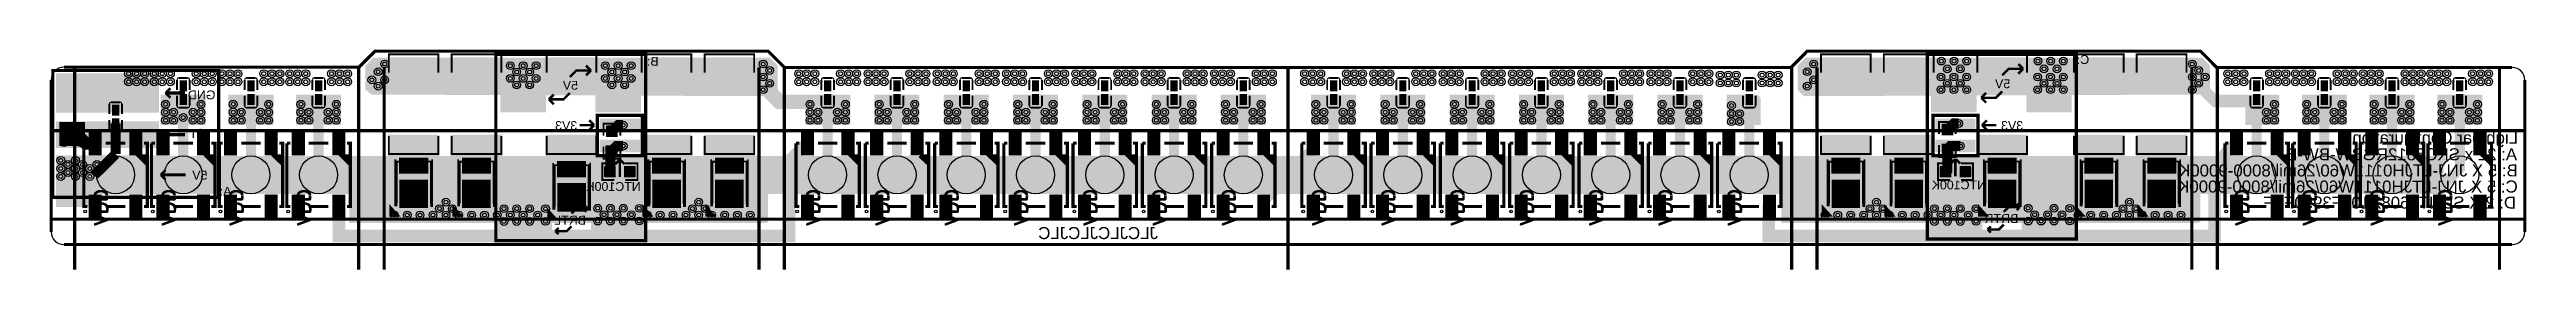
# Model space of a CAD drawing. Header units: millimetres. Extents: x 0 to 195, y -15 to 2.
import ezdxf

# ---------------------------------------------------------------- set-up
doc = ezdxf.new("R2010")
doc.units = ezdxf.units.MM
for name, color, linetype, true_color in [('BoardOutLine', 7, 'Continuous', 0xff00ff), ('BottomLayer', 7, 'Continuous', 0x0000ff), ('BottomPasteMaskLayer', 7, 'Continuous', 0x800000), ('BottomSilkLayer', 7, 'Continuous', 0x66cc33), ('BottomSolderMaskLayer', 7, 'Continuous', 0xaa00ff), ('Document', 7, 'Continuous', 0xffffff), ('Hole', 7, 'Continuous', 0x222222), ('Multi-Layer', 7, 'Continuous', 0xc0c0c0), ('TopLayer', 7, 'Continuous', 0xff0000), ('TopPasteMaskLayer', 7, 'Continuous', 0x808080), ('TopSilkLayer', 7, 'Continuous', 0xffcc00), ('TopSolderMaskLayer', 7, 'Continuous', 0x800080)]:
    doc.layers.add(name, color=color, linetype=linetype, true_color=true_color)
doc.styles.get("Standard").update_dxf_attribs({"font": 'arial.ttf'})

msp = doc.modelspace()

# ---------------------------------------------------------------- texts
at = {"layer": 'BottomSilkLayer', "text_generation_flag": 2}
for s, height, p in [('C:', 0.7, (160.66, 1.27)), ('B:', 0.7, (47.88, 1.14)), ('5V', 0.7, (154.43, -0.64)), ('GND', 0.7, (12.95, -1.52)), ('5V', 0.7, (41.53, -0.76)), ('Din', 0.7, (12.57, -4.57)), ('3V3', 0.7, (41.47, -3.94)), ('3V3', 0.7, (155.45, -3.94)), ('A: 22 x SKC6812RGBW-BW-B', 0.95, (194.39, -6.34)), ('Lightbar Configuration:', 0.95, (194.46, -5.02)), ('5V', 0.7, (12.32, -7.87)), ('B: 5 X JNJ-LTJH0111W60/26mil/8000-9000K', 0.95, (194.44, -7.62)), ('A:', 0.7, (14.22, -9.14)), ('NTC100K', 0.7, (46.48, -8.76)), ('NTC100K', 0.7, (152.53, -8.64)), ('C: 5 X JNJ-LTJH0111W60/26mil/8000-9000K', 0.95, (194.44, -8.89)), ('D: 2 X SDNT1608X104F3950FTF', 0.95, (194.31, -10.16)), ('BRTL', 0.7, (42.16, -11.43)), ('JLCJLCJLCJLC', 0.95, (87.25, -12.57)), ('BRTR', 0.7, (155.07, -11.3))]:
    msp.add_text(s, height=height, dxfattribs=at).set_placement(p)

# ---------------------------------------------------------------- hatches: boundary and pattern name
at = {"layer": 'BottomLayer'}
for points in [[(0.45, 0.48), (8.45, 0.48), (8.45, -2.52), (0.45, -2.52)], [(25.4, 1.78), (56.64, 1.78), (57.28, 1.14), (57.28, -0.76), (57.66, -1.14), (59.82, -1.14), (59.82, -2.29), (57.15, -2.29), (56.13, -1.27), (25.27, -1.14), (24.77, -0.76), (24.77, 1.14)], [(35.46, -2.48), (35.46, 1.72), (38.96, 1.72), (38.96, -2.48)], [(42.95, -2.48), (42.95, 1.72), (46.45, 1.72), (46.45, -2.48)], [(138.3, 1.78), (169.55, 1.78), (170.18, 1.14), (170.18, -0.64), (170.69, -1.14), (173.36, -1.14), (173.36, -2.16), (170.43, -2.16), (169.42, -1.14), (138.18, -1.27), (137.67, -0.76), (137.67, 1.14)], [(148.24, -2.48), (148.24, 1.72), (151.74, 1.72), (151.74, -2.48)], [(155.73, -2.48), (155.73, 1.72), (159.23, 1.72), (159.23, -2.48)], [(8.64, -1.14), (12.19, -1.14), (12.19, -3.05), (12.19, -3.56), (11.18, -3.56), (9.65, -3.56), (8.64, -3.56), (8.64, -3.05)], [(13.97, -1.14), (17.53, -1.14), (17.53, -3.05), (17.53, -3.56), (16.51, -3.56), (14.99, -3.56), (13.97, -3.56), (13.97, -3.05)], [(19.3, -1.14), (22.86, -1.14), (22.86, -3.05), (22.86, -3.56), (21.84, -3.56), (20.32, -3.56), (19.3, -3.56), (19.3, -3.05)], [(59.44, -1.14), (62.99, -1.14), (62.99, -3.05), (62.99, -3.56), (61.98, -3.56), (60.45, -3.56), (59.44, -3.56), (59.44, -3.05)], [(64.9, -1.14), (68.45, -1.14), (68.45, -3.05), (68.45, -3.56), (67.44, -3.56), (65.91, -3.56), (64.9, -3.56), (64.9, -3.05)], [(70.36, -1.14), (73.91, -1.14), (73.91, -3.05), (73.91, -3.56), (72.9, -3.56), (71.37, -3.56), (70.36, -3.56), (70.36, -3.05)], [(75.82, -1.14), (79.38, -1.14), (79.38, -3.05), (79.38, -3.56), (78.36, -3.56), (76.84, -3.56), (75.82, -3.56), (75.82, -3.05)], [(81.28, -1.14), (84.84, -1.14), (84.84, -3.05), (84.84, -3.56), (83.82, -3.56), (82.3, -3.56), (81.28, -3.56), (81.28, -3.05)], [(86.74, -1.14), (90.3, -1.14), (90.3, -3.05), (90.3, -3.56), (89.28, -3.56), (87.76, -3.56), (86.74, -3.56), (86.74, -3.05)], [(92.2, -1.14), (95.76, -1.14), (95.76, -3.05), (95.76, -3.56), (94.74, -3.56), (93.22, -3.56), (92.2, -3.56), (92.2, -3.05)], [(99.31, -1.14), (102.87, -1.14), (102.87, -3.05), (102.87, -3.56), (101.85, -3.56), (100.33, -3.56), (99.31, -3.56), (99.31, -3.05)], [(104.78, -1.14), (108.33, -1.14), (108.33, -3.05), (108.33, -3.56), (107.32, -3.56), (105.79, -3.56), (104.78, -3.56), (104.78, -3.05)], [(110.24, -1.14), (113.79, -1.14), (113.79, -3.05), (113.79, -3.56), (112.78, -3.56), (111.25, -3.56), (110.24, -3.56), (110.24, -3.05)], [(115.7, -1.14), (119.25, -1.14), (119.25, -3.05), (119.25, -3.56), (118.24, -3.56), (116.71, -3.56), (115.7, -3.56), (115.7, -3.05)], [(121.16, -1.14), (124.71, -1.14), (124.71, -3.05), (124.71, -3.56), (123.7, -3.56), (122.17, -3.56), (121.16, -3.56), (121.16, -3.05)], [(126.62, -1.14), (130.18, -1.14), (130.18, -3.05), (130.18, -3.56), (129.16, -3.56), (127.64, -3.56), (126.62, -3.56), (126.62, -3.05)], [(132.08, -1.14), (134.49, -1.14), (134.75, -1.4), (134.75, -3.56), (134.62, -3.56), (133.1, -3.56), (132.08, -3.56), (132.08, -3.05)], [(173.1, -1.14), (175.64, -1.14), (175.64, -3.05), (175.64, -3.56), (174.63, -3.56), (173.1, -3.56), (172.97, -3.56), (172.97, -1.27)], [(177.42, -1.14), (180.98, -1.14), (180.98, -3.05), (180.98, -3.56), (179.96, -3.56), (178.44, -3.56), (177.42, -3.56), (177.42, -3.05)], [(182.75, -1.14), (186.31, -1.14), (186.31, -3.05), (186.31, -3.56), (185.29, -3.56), (183.77, -3.56), (182.75, -3.56), (182.75, -3.05)], [(188.09, -1.14), (191.64, -1.14), (191.64, -3.05), (191.64, -3.56), (190.63, -3.56), (189.1, -3.56), (188.09, -3.56), (188.09, -3.05)], [(188.09, -1.14), (191.64, -1.14), (191.64, -3.05), (191.64, -3.56), (190.63, -3.56), (189.1, -3.56), (188.09, -3.56), (188.09, -3.05)], [(8.45, -5.32), (0.45, -5.32), (0.45, -3.32), (8.45, -3.32)], [(43.33, -4.06), (43.33, -3.06), (46.33, -3.06), (46.33, -4.06)], [(148.61, -4.06), (148.61, -3.06), (151.61, -3.06), (151.61, -4.06)], [(43.33, -5.71), (43.33, -4.71), (46.33, -4.71), (46.33, -5.71)], [(148.61, -5.71), (148.61, -4.71), (151.61, -4.71), (151.61, -5.71)], [(8.45, -8.99), (0.45, -8.99), (0.45, -5.99), (8.45, -5.99)], [(39.41, -12.58), (35.21, -12.58), (35.21, -9.58), (39.41, -9.58)], [(46.8, -12.55), (42.6, -12.55), (42.6, -9.55), (46.8, -9.55)], [(152.19, -12.58), (147.99, -12.58), (147.99, -9.58), (152.19, -9.58)], [(159.58, -12.55), (155.38, -12.55), (155.38, -9.55), (159.58, -9.55)]]:
    msp.add_hatch(color=256, dxfattribs=at).paths.add_polyline_path(points)
at = {"layer": 'BottomPasteMaskLayer'}
for points in [[(0.45, 0.48), (8.45, 0.48), (8.45, -2.52), (0.45, -2.52)], [(35.46, -2.48), (35.46, 1.72), (38.96, 1.72), (38.96, -2.48)], [(42.95, -2.48), (42.95, 1.72), (46.45, 1.72), (46.45, -2.48)], [(148.24, -2.48), (148.24, 1.72), (151.74, 1.72), (151.74, -2.48)], [(155.73, -2.48), (155.73, 1.72), (159.23, 1.72), (159.23, -2.48)], [(8.45, -5.32), (0.45, -5.32), (0.45, -3.32), (8.45, -3.32)], [(8.45, -8.99), (0.45, -8.99), (0.45, -5.99), (8.45, -5.99)], [(39.41, -12.58), (35.21, -12.58), (35.21, -9.58), (39.41, -9.58)], [(46.8, -12.55), (42.6, -12.55), (42.6, -9.55), (46.8, -9.55)], [(152.19, -12.58), (147.99, -12.58), (147.99, -9.58), (152.19, -9.58)], [(159.58, -12.55), (155.38, -12.55), (155.38, -9.55), (159.58, -9.55)]]:
    msp.add_hatch(color=256, dxfattribs=at).paths.add_polyline_path(points)
at = {"layer": 'BottomSolderMaskLayer'}
for points in [[(0.39, 0.53), (8.5, 0.53), (8.5, -2.57), (0.39, -2.57)], [(35.42, -2.54), (35.42, 1.78), (39, 1.78), (39, -2.54)], [(42.91, -2.54), (42.91, 1.78), (46.5, 1.78), (46.5, -2.54)], [(148.19, -2.54), (148.19, 1.78), (151.78, 1.78), (151.78, -2.54)], [(155.69, -2.54), (155.69, 1.78), (159.27, 1.78), (159.27, -2.54)], [(8.5, -5.37), (0.39, -5.37), (0.39, -3.27), (8.5, -3.27)], [(43.25, -4.06), (43.25, -3.05), (46.41, -3.05), (46.41, -4.06)], [(148.54, -4.06), (148.54, -3.05), (151.69, -3.05), (151.69, -4.06)], [(43.25, -5.72), (43.25, -4.7), (46.41, -4.7), (46.41, -5.72)], [(148.54, -5.72), (148.54, -4.7), (151.69, -4.7), (151.69, -5.72)], [(8.5, -9.04), (0.39, -9.04), (0.39, -5.94), (8.5, -5.94)], [(39.47, -12.63), (35.16, -12.63), (35.16, -9.53), (39.47, -9.53)], [(46.86, -12.6), (42.55, -12.6), (42.55, -9.5), (46.86, -9.5)], [(152.24, -12.63), (147.94, -12.63), (147.94, -9.53), (152.24, -9.53)], [(159.63, -12.6), (155.33, -12.6), (155.33, -9.5), (159.63, -9.5)]]:
    msp.add_hatch(color=256, dxfattribs=at).paths.add_polyline_path(points)
at = {"layer": 'Document'}
for points in [[(7.58, -5.99), (6.88, -5.99), (6.88, -5.99), (7.58, -6.69)], [(12.91, -5.99), (12.21, -5.99), (12.21, -5.99), (12.91, -6.69)], [(18.25, -5.99), (17.55, -5.99), (17.55, -5.99), (18.25, -6.69)], [(23.58, -5.99), (22.88, -5.99), (22.88, -5.99), (23.58, -6.69)], [(28.09, -6.68), (29.04, -6.68), (29.04, -6.83), (28.09, -6.83)], [(28.64, -6.28), (28.64, -7.23), (28.48, -7.23), (28.48, -6.28)], [(33.04, -6.68), (33.99, -6.68), (33.99, -6.83), (33.04, -6.83)], [(33.59, -6.28), (33.59, -7.23), (33.44, -7.23), (33.44, -6.28)], [(40.53, -6.96), (41.48, -6.96), (41.48, -7.11), (40.53, -7.11)], [(41.08, -6.56), (41.08, -7.51), (40.93, -7.51), (40.93, -6.56)], [(48.02, -6.68), (48.97, -6.68), (48.97, -6.83), (48.02, -6.83)], [(48.57, -6.28), (48.57, -7.23), (48.42, -7.23), (48.42, -6.28)], [(52.98, -6.68), (53.93, -6.68), (53.93, -6.83), (52.98, -6.83)], [(53.53, -6.28), (53.53, -7.23), (53.38, -7.23), (53.38, -6.28)], [(63.71, -5.99), (63.01, -5.99), (63.01, -5.99), (63.71, -6.69)], [(69.18, -5.99), (68.48, -5.99), (68.48, -5.99), (69.18, -6.69)], [(74.64, -5.99), (73.94, -5.99), (73.94, -5.99), (74.64, -6.69)], [(80.1, -5.99), (79.4, -5.99), (79.4, -5.99), (80.1, -6.69)], [(85.56, -5.99), (84.86, -5.99), (84.86, -5.99), (85.56, -6.69)], [(91.02, -5.99), (90.32, -5.99), (90.32, -5.99), (91.02, -6.69)], [(96.48, -5.99), (95.78, -5.99), (95.78, -5.99), (96.48, -6.69)], [(103.59, -5.99), (102.89, -5.99), (102.89, -5.99), (103.59, -6.69)], [(109.05, -5.99), (108.35, -5.99), (108.35, -5.99), (109.05, -6.69)], [(114.51, -5.99), (113.81, -5.99), (113.81, -5.99), (114.51, -6.69)], [(119.98, -5.99), (119.28, -5.99), (119.28, -5.99), (119.98, -6.69)], [(125.44, -5.99), (124.74, -5.99), (124.74, -5.99), (125.44, -6.69)], [(130.9, -5.99), (130.2, -5.99), (130.2, -5.99), (130.9, -6.69)], [(136.36, -5.99), (135.66, -5.99), (135.66, -5.99), (136.36, -6.69)], [(140.99, -6.68), (141.94, -6.68), (141.94, -6.83), (140.99, -6.83)], [(141.54, -6.28), (141.54, -7.23), (141.39, -7.23), (141.39, -6.28)], [(145.94, -6.68), (146.89, -6.68), (146.89, -6.83), (145.94, -6.83)], [(146.49, -6.28), (146.49, -7.23), (146.34, -7.23), (146.34, -6.28)], [(153.31, -6.68), (154.26, -6.68), (154.26, -6.83), (153.31, -6.83)], [(153.86, -6.28), (153.86, -7.23), (153.71, -7.23), (153.71, -6.28)], [(160.93, -6.68), (161.88, -6.68), (161.88, -6.83), (160.93, -6.83)], [(161.48, -6.28), (161.48, -7.23), (161.33, -7.23), (161.33, -6.28)], [(165.88, -6.68), (166.83, -6.68), (166.83, -6.83), (165.88, -6.83)], [(166.43, -6.28), (166.43, -7.23), (166.28, -7.23), (166.28, -6.28)], [(176.36, -5.99), (175.66, -5.99), (175.66, -5.99), (176.36, -6.69)], [(181.7, -5.99), (181, -5.99), (181, -5.99), (181.7, -6.69)], [(187.03, -5.99), (186.33, -5.99), (186.33, -5.99), (187.03, -6.69)], [(192.37, -5.99), (191.67, -5.99), (191.67, -5.99), (192.37, -6.69)], [(4.29, -9.31), (3.54, -9.31), (3.54, -9.11), (3.58, -9.02), (3.64, -8.95), (3.71, -8.92), (3.82, -8.88), (4.02, -8.88), (4.13, -8.92), (4.2, -8.96), (4.26, -9.02), (4.29, -9.12), (4.51, -9.12), (4.44, -8.89), (4.33, -8.78), (4.05, -8.68), (3.79, -8.68), (3.53, -8.78), (3.4, -8.9), (3.33, -9.09), (3.33, -9.43), (3.39, -9.52), (4.41, -9.52), (4.49, -9.45), (4.5, -9.13), (4.29, -9.13)], [(4.32, -10.29), (3.57, -10.29), (3.57, -10.09), (3.61, -10), (3.67, -9.93), (3.74, -9.9), (3.85, -9.86), (4.05, -9.86), (4.16, -9.9), (4.23, -9.94), (4.29, -10), (4.32, -10.1), (4.54, -10.1), (4.47, -9.87), (4.36, -9.76), (4.08, -9.66), (3.82, -9.66), (3.56, -9.76), (3.43, -9.88), (3.36, -10.07), (3.36, -10.41), (3.42, -10.5), (4.44, -10.5), (4.52, -10.43), (4.53, -10.11), (4.32, -10.11)], [(9.63, -9.31), (8.88, -9.31), (8.88, -9.11), (8.92, -9.02), (8.98, -8.95), (9.05, -8.92), (9.16, -8.88), (9.36, -8.88), (9.47, -8.92), (9.54, -8.96), (9.6, -9.02), (9.63, -9.12), (9.85, -9.12), (9.78, -8.89), (9.67, -8.78), (9.39, -8.68), (9.13, -8.68), (8.87, -8.78), (8.74, -8.9), (8.67, -9.09), (8.67, -9.43), (8.73, -9.52), (9.75, -9.52), (9.83, -9.45), (9.84, -9.13), (9.63, -9.13)], [(9.65, -10.29), (8.9, -10.29), (8.9, -10.09), (8.94, -10), (9, -9.93), (9.07, -9.9), (9.18, -9.86), (9.38, -9.86), (9.49, -9.9), (9.56, -9.94), (9.62, -10), (9.65, -10.1), (9.87, -10.1), (9.8, -9.87), (9.69, -9.76), (9.41, -9.66), (9.15, -9.66), (8.89, -9.76), (8.76, -9.88), (8.69, -10.07), (8.69, -10.41), (8.75, -10.5), (9.77, -10.5), (9.85, -10.43), (9.86, -10.11), (9.65, -10.11)], [(14.96, -9.31), (14.21, -9.31), (14.21, -9.11), (14.25, -9.02), (14.31, -8.95), (14.38, -8.92), (14.49, -8.88), (14.69, -8.88), (14.8, -8.92), (14.87, -8.96), (14.93, -9.02), (14.96, -9.12), (15.18, -9.12), (15.11, -8.89), (15, -8.78), (14.72, -8.68), (14.46, -8.68), (14.2, -8.78), (14.07, -8.9), (14, -9.09), (14, -9.43), (14.06, -9.52), (15.08, -9.52), (15.16, -9.45), (15.17, -9.13), (14.96, -9.13)], [(14.99, -10.29), (14.24, -10.29), (14.24, -10.09), (14.28, -10), (14.34, -9.93), (14.41, -9.9), (14.52, -9.86), (14.72, -9.86), (14.83, -9.9), (14.9, -9.94), (14.96, -10), (14.99, -10.1), (15.21, -10.1), (15.14, -9.87), (15.03, -9.76), (14.75, -9.66), (14.49, -9.66), (14.23, -9.76), (14.1, -9.88), (14.03, -10.07), (14.03, -10.41), (14.09, -10.5), (15.11, -10.5), (15.19, -10.43), (15.2, -10.11), (14.99, -10.11)], [(20.3, -9.31), (19.55, -9.31), (19.55, -9.11), (19.59, -9.02), (19.65, -8.95), (19.72, -8.92), (19.83, -8.88), (20.03, -8.88), (20.14, -8.92), (20.21, -8.96), (20.27, -9.02), (20.3, -9.12), (20.52, -9.12), (20.45, -8.89), (20.34, -8.78), (20.06, -8.68), (19.8, -8.68), (19.54, -8.78), (19.41, -8.9), (19.34, -9.09), (19.34, -9.43), (19.4, -9.52), (20.42, -9.52), (20.5, -9.45), (20.51, -9.13), (20.3, -9.13)], [(20.32, -10.29), (19.57, -10.29), (19.57, -10.09), (19.61, -10), (19.67, -9.93), (19.74, -9.9), (19.85, -9.86), (20.05, -9.86), (20.16, -9.9), (20.23, -9.94), (20.29, -10), (20.32, -10.1), (20.54, -10.1), (20.47, -9.87), (20.36, -9.76), (20.08, -9.66), (19.82, -9.66), (19.56, -9.76), (19.43, -9.88), (19.36, -10.07), (19.36, -10.41), (19.42, -10.5), (20.44, -10.5), (20.52, -10.43), (20.53, -10.11), (20.32, -10.11)], [(28.66, -8.73), (28.66, -9.68), (28.51, -9.68), (28.51, -8.73)], [(33.61, -8.73), (33.61, -9.68), (33.46, -9.68), (33.46, -8.73)], [(41.1, -9.01), (41.1, -9.96), (40.95, -9.96), (40.95, -9.01)], [(48.59, -8.73), (48.59, -9.68), (48.44, -9.68), (48.44, -8.73)], [(53.55, -8.73), (53.55, -9.68), (53.4, -9.68), (53.4, -8.73)], [(60.43, -9.31), (59.68, -9.31), (59.68, -9.11), (59.72, -9.02), (59.78, -8.95), (59.85, -8.92), (59.96, -8.88), (60.16, -8.88), (60.27, -8.92), (60.34, -8.96), (60.4, -9.02), (60.43, -9.12), (60.65, -9.12), (60.58, -8.89), (60.47, -8.78), (60.19, -8.68), (59.93, -8.68), (59.67, -8.78), (59.54, -8.9), (59.47, -9.09), (59.47, -9.43), (59.53, -9.52), (60.55, -9.52), (60.63, -9.45), (60.64, -9.13), (60.43, -9.13)], [(60.45, -10.29), (59.7, -10.29), (59.7, -10.09), (59.74, -10), (59.8, -9.93), (59.87, -9.9), (59.98, -9.86), (60.18, -9.86), (60.29, -9.9), (60.36, -9.94), (60.42, -10), (60.45, -10.1), (60.67, -10.1), (60.6, -9.87), (60.49, -9.76), (60.21, -9.66), (59.95, -9.66), (59.69, -9.76), (59.56, -9.88), (59.49, -10.07), (59.49, -10.41), (59.55, -10.5), (60.57, -10.5), (60.65, -10.43), (60.66, -10.11), (60.45, -10.11)], [(65.89, -9.31), (65.14, -9.31), (65.14, -9.11), (65.18, -9.02), (65.24, -8.95), (65.31, -8.92), (65.42, -8.88), (65.62, -8.88), (65.73, -8.92), (65.8, -8.96), (65.86, -9.02), (65.89, -9.12), (66.11, -9.12), (66.04, -8.89), (65.93, -8.78), (65.65, -8.68), (65.39, -8.68), (65.13, -8.78), (65, -8.9), (64.93, -9.09), (64.93, -9.43), (64.99, -9.52), (66.01, -9.52), (66.09, -9.45), (66.1, -9.13), (65.89, -9.13)], [(65.91, -10.29), (65.16, -10.29), (65.16, -10.09), (65.2, -10), (65.26, -9.93), (65.33, -9.9), (65.44, -9.86), (65.64, -9.86), (65.75, -9.9), (65.82, -9.94), (65.88, -10), (65.91, -10.1), (66.13, -10.1), (66.06, -9.87), (65.95, -9.76), (65.67, -9.66), (65.41, -9.66), (65.15, -9.76), (65.02, -9.88), (64.95, -10.07), (64.95, -10.41), (65.01, -10.5), (66.03, -10.5), (66.11, -10.43), (66.12, -10.11), (65.91, -10.11)], [(71.35, -9.31), (70.6, -9.31), (70.6, -9.11), (70.64, -9.02), (70.7, -8.95), (70.77, -8.92), (70.88, -8.88), (71.08, -8.88), (71.19, -8.92), (71.26, -8.96), (71.32, -9.02), (71.35, -9.12), (71.57, -9.12), (71.5, -8.89), (71.39, -8.78), (71.11, -8.68), (70.85, -8.68), (70.59, -8.78), (70.46, -8.9), (70.39, -9.09), (70.39, -9.43), (70.45, -9.52), (71.47, -9.52), (71.55, -9.45), (71.56, -9.13), (71.35, -9.13)], [(71.37, -10.29), (70.62, -10.29), (70.62, -10.09), (70.66, -10), (70.72, -9.93), (70.79, -9.9), (70.9, -9.86), (71.1, -9.86), (71.21, -9.9), (71.28, -9.94), (71.34, -10), (71.37, -10.1), (71.59, -10.1), (71.52, -9.87), (71.41, -9.76), (71.13, -9.66), (70.87, -9.66), (70.61, -9.76), (70.48, -9.88), (70.41, -10.07), (70.41, -10.41), (70.47, -10.5), (71.49, -10.5), (71.57, -10.43), (71.58, -10.11), (71.37, -10.11)], [(76.81, -9.31), (76.06, -9.31), (76.06, -9.11), (76.1, -9.02), (76.16, -8.95), (76.23, -8.92), (76.34, -8.88), (76.54, -8.88), (76.65, -8.92), (76.72, -8.96), (76.78, -9.02), (76.81, -9.12), (77.03, -9.12), (76.96, -8.89), (76.85, -8.78), (76.57, -8.68), (76.31, -8.68), (76.05, -8.78), (75.92, -8.9), (75.85, -9.09), (75.85, -9.43), (75.91, -9.52), (76.93, -9.52), (77.01, -9.45), (77.02, -9.13), (76.81, -9.13)], [(76.84, -10.29), (76.09, -10.29), (76.09, -10.09), (76.13, -10), (76.19, -9.93), (76.26, -9.9), (76.37, -9.86), (76.57, -9.86), (76.68, -9.9), (76.75, -9.94), (76.81, -10), (76.84, -10.1), (77.06, -10.1), (76.99, -9.87), (76.88, -9.76), (76.6, -9.66), (76.34, -9.66), (76.08, -9.76), (75.95, -9.88), (75.88, -10.07), (75.88, -10.41), (75.94, -10.5), (76.96, -10.5), (77.04, -10.43), (77.05, -10.11), (76.84, -10.11)], [(82.27, -9.31), (81.52, -9.31), (81.52, -9.11), (81.56, -9.02), (81.62, -8.95), (81.69, -8.92), (81.8, -8.88), (82, -8.88), (82.11, -8.92), (82.18, -8.96), (82.24, -9.02), (82.27, -9.12), (82.49, -9.12), (82.42, -8.89), (82.31, -8.78), (82.03, -8.68), (81.77, -8.68), (81.51, -8.78), (81.38, -8.9), (81.31, -9.09), (81.31, -9.43), (81.37, -9.52), (82.39, -9.52), (82.47, -9.45), (82.48, -9.13), (82.27, -9.13)], [(82.3, -10.29), (81.55, -10.29), (81.55, -10.09), (81.59, -10), (81.65, -9.93), (81.72, -9.9), (81.83, -9.86), (82.03, -9.86), (82.14, -9.9), (82.21, -9.94), (82.27, -10), (82.3, -10.1), (82.52, -10.1), (82.45, -9.87), (82.34, -9.76), (82.06, -9.66), (81.8, -9.66), (81.54, -9.76), (81.41, -9.88), (81.34, -10.07), (81.34, -10.41), (81.4, -10.5), (82.42, -10.5), (82.5, -10.43), (82.51, -10.11), (82.3, -10.11)], [(87.73, -9.31), (86.98, -9.31), (86.98, -9.11), (87.02, -9.02), (87.08, -8.95), (87.15, -8.92), (87.26, -8.88), (87.46, -8.88), (87.57, -8.92), (87.64, -8.96), (87.7, -9.02), (87.73, -9.12), (87.95, -9.12), (87.88, -8.89), (87.77, -8.78), (87.49, -8.68), (87.23, -8.68), (86.97, -8.78), (86.84, -8.9), (86.77, -9.09), (86.77, -9.43), (86.83, -9.52), (87.85, -9.52), (87.93, -9.45), (87.94, -9.13), (87.73, -9.13)], [(87.76, -10.29), (87.01, -10.29), (87.01, -10.09), (87.05, -10), (87.11, -9.93), (87.18, -9.9), (87.29, -9.86), (87.49, -9.86), (87.6, -9.9), (87.67, -9.94), (87.73, -10), (87.76, -10.1), (87.98, -10.1), (87.91, -9.87), (87.8, -9.76), (87.52, -9.66), (87.26, -9.66), (87, -9.76), (86.87, -9.88), (86.8, -10.07), (86.8, -10.41), (86.86, -10.5), (87.88, -10.5), (87.96, -10.43), (87.97, -10.11), (87.76, -10.11)], [(93.19, -9.31), (92.44, -9.31), (92.44, -9.11), (92.48, -9.02), (92.54, -8.95), (92.61, -8.92), (92.72, -8.88), (92.92, -8.88), (93.03, -8.92), (93.1, -8.96), (93.16, -9.02), (93.19, -9.12), (93.41, -9.12), (93.34, -8.89), (93.23, -8.78), (92.95, -8.68), (92.69, -8.68), (92.43, -8.78), (92.3, -8.9), (92.23, -9.09), (92.23, -9.43), (92.29, -9.52), (93.31, -9.52), (93.39, -9.45), (93.4, -9.13), (93.19, -9.13)], [(93.22, -10.29), (92.47, -10.29), (92.47, -10.09), (92.51, -10), (92.57, -9.93), (92.64, -9.9), (92.75, -9.86), (92.95, -9.86), (93.06, -9.9), (93.13, -9.94), (93.19, -10), (93.22, -10.1), (93.44, -10.1), (93.37, -9.87), (93.26, -9.76), (92.98, -9.66), (92.72, -9.66), (92.46, -9.76), (92.33, -9.88), (92.26, -10.07), (92.26, -10.41), (92.32, -10.5), (93.34, -10.5), (93.42, -10.43), (93.43, -10.11), (93.22, -10.11)], [(100.31, -9.31), (99.56, -9.31), (99.56, -9.11), (99.6, -9.02), (99.66, -8.95), (99.73, -8.92), (99.84, -8.88), (100.04, -8.88), (100.15, -8.92), (100.22, -8.96), (100.28, -9.02), (100.31, -9.12), (100.53, -9.12), (100.46, -8.89), (100.35, -8.78), (100.07, -8.68), (99.81, -8.68), (99.55, -8.78), (99.42, -8.9), (99.35, -9.09), (99.35, -9.43), (99.41, -9.52), (100.43, -9.52), (100.51, -9.45), (100.52, -9.13), (100.31, -9.13)], [(100.33, -10.29), (99.58, -10.29), (99.58, -10.09), (99.62, -10), (99.68, -9.93), (99.75, -9.9), (99.86, -9.86), (100.06, -9.86), (100.17, -9.9), (100.24, -9.94), (100.3, -10), (100.33, -10.1), (100.55, -10.1), (100.48, -9.87), (100.37, -9.76), (100.09, -9.66), (99.83, -9.66), (99.57, -9.76), (99.44, -9.88), (99.37, -10.07), (99.37, -10.41), (99.43, -10.5), (100.45, -10.5), (100.53, -10.43), (100.54, -10.11), (100.33, -10.11)], [(105.77, -9.31), (105.02, -9.31), (105.02, -9.11), (105.06, -9.02), (105.12, -8.95), (105.19, -8.92), (105.3, -8.88), (105.5, -8.88), (105.61, -8.92), (105.68, -8.96), (105.74, -9.02), (105.77, -9.12), (105.99, -9.12), (105.92, -8.89), (105.81, -8.78), (105.53, -8.68), (105.27, -8.68), (105.01, -8.78), (104.88, -8.9), (104.81, -9.09), (104.81, -9.43), (104.87, -9.52), (105.89, -9.52), (105.97, -9.45), (105.98, -9.13), (105.77, -9.13)], [(105.79, -10.29), (105.04, -10.29), (105.04, -10.09), (105.08, -10), (105.14, -9.93), (105.21, -9.9), (105.32, -9.86), (105.52, -9.86), (105.63, -9.9), (105.7, -9.94), (105.76, -10), (105.79, -10.1), (106.01, -10.1), (105.94, -9.87), (105.83, -9.76), (105.55, -9.66), (105.29, -9.66), (105.03, -9.76), (104.9, -9.88), (104.83, -10.07), (104.83, -10.41), (104.89, -10.5), (105.91, -10.5), (105.99, -10.43), (106, -10.11), (105.79, -10.11)], [(111.23, -9.31), (110.48, -9.31), (110.48, -9.11), (110.52, -9.02), (110.58, -8.95), (110.65, -8.92), (110.76, -8.88), (110.96, -8.88), (111.07, -8.92), (111.14, -8.96), (111.2, -9.02), (111.23, -9.12), (111.45, -9.12), (111.38, -8.89), (111.27, -8.78), (110.99, -8.68), (110.73, -8.68), (110.47, -8.78), (110.34, -8.9), (110.27, -9.09), (110.27, -9.43), (110.33, -9.52), (111.35, -9.52), (111.43, -9.45), (111.44, -9.13), (111.23, -9.13)], [(111.25, -10.29), (110.5, -10.29), (110.5, -10.09), (110.54, -10), (110.6, -9.93), (110.67, -9.9), (110.78, -9.86), (110.98, -9.86), (111.09, -9.9), (111.16, -9.94), (111.22, -10), (111.25, -10.1), (111.47, -10.1), (111.4, -9.87), (111.29, -9.76), (111.01, -9.66), (110.75, -9.66), (110.49, -9.76), (110.36, -9.88), (110.29, -10.07), (110.29, -10.41), (110.35, -10.5), (111.37, -10.5), (111.45, -10.43), (111.46, -10.11), (111.25, -10.11)], [(116.69, -9.31), (115.94, -9.31), (115.94, -9.11), (115.98, -9.02), (116.04, -8.95), (116.11, -8.92), (116.22, -8.88), (116.42, -8.88), (116.53, -8.92), (116.6, -8.96), (116.66, -9.02), (116.69, -9.12), (116.91, -9.12), (116.84, -8.89), (116.73, -8.78), (116.45, -8.68), (116.19, -8.68), (115.93, -8.78), (115.8, -8.9), (115.73, -9.09), (115.73, -9.43), (115.79, -9.52), (116.81, -9.52), (116.89, -9.45), (116.9, -9.13), (116.69, -9.13)], [(116.71, -10.29), (115.96, -10.29), (115.96, -10.09), (116, -10), (116.06, -9.93), (116.13, -9.9), (116.24, -9.86), (116.44, -9.86), (116.55, -9.9), (116.62, -9.94), (116.68, -10), (116.71, -10.1), (116.93, -10.1), (116.86, -9.87), (116.75, -9.76), (116.47, -9.66), (116.21, -9.66), (115.95, -9.76), (115.82, -9.88), (115.75, -10.07), (115.75, -10.41), (115.81, -10.5), (116.83, -10.5), (116.91, -10.43), (116.92, -10.11), (116.71, -10.11)], [(122.15, -9.31), (121.4, -9.31), (121.4, -9.11), (121.44, -9.02), (121.5, -8.95), (121.57, -8.92), (121.68, -8.88), (121.88, -8.88), (121.99, -8.92), (122.06, -8.96), (122.12, -9.02), (122.15, -9.12), (122.37, -9.12), (122.3, -8.89), (122.19, -8.78), (121.91, -8.68), (121.65, -8.68), (121.39, -8.78), (121.26, -8.9), (121.19, -9.09), (121.19, -9.43), (121.25, -9.52), (122.27, -9.52), (122.35, -9.45), (122.36, -9.13), (122.15, -9.13)], [(122.17, -10.29), (121.42, -10.29), (121.42, -10.09), (121.46, -10), (121.52, -9.93), (121.59, -9.9), (121.7, -9.86), (121.9, -9.86), (122.01, -9.9), (122.08, -9.94), (122.14, -10), (122.17, -10.1), (122.39, -10.1), (122.32, -9.87), (122.21, -9.76), (121.93, -9.66), (121.67, -9.66), (121.41, -9.76), (121.28, -9.88), (121.21, -10.07), (121.21, -10.41), (121.27, -10.5), (122.29, -10.5), (122.37, -10.43), (122.38, -10.11), (122.17, -10.11)], [(127.61, -9.31), (126.86, -9.31), (126.86, -9.11), (126.9, -9.02), (126.96, -8.95), (127.03, -8.92), (127.14, -8.88), (127.34, -8.88), (127.45, -8.92), (127.52, -8.96), (127.58, -9.02), (127.61, -9.12), (127.83, -9.12), (127.76, -8.89), (127.65, -8.78), (127.37, -8.68), (127.11, -8.68), (126.85, -8.78), (126.72, -8.9), (126.65, -9.09), (126.65, -9.43), (126.71, -9.52), (127.73, -9.52), (127.81, -9.45), (127.82, -9.13), (127.61, -9.13)], [(127.64, -10.29), (126.89, -10.29), (126.89, -10.09), (126.93, -10), (126.99, -9.93), (127.06, -9.9), (127.17, -9.86), (127.37, -9.86), (127.48, -9.9), (127.55, -9.94), (127.61, -10), (127.64, -10.1), (127.86, -10.1), (127.79, -9.87), (127.68, -9.76), (127.4, -9.66), (127.14, -9.66), (126.88, -9.76), (126.75, -9.88), (126.68, -10.07), (126.68, -10.41), (126.74, -10.5), (127.76, -10.5), (127.84, -10.43), (127.85, -10.11), (127.64, -10.11)], [(133.07, -9.31), (132.32, -9.31), (132.32, -9.11), (132.36, -9.02), (132.42, -8.95), (132.49, -8.92), (132.6, -8.88), (132.8, -8.88), (132.91, -8.92), (132.98, -8.96), (133.04, -9.02), (133.07, -9.12), (133.29, -9.12), (133.22, -8.89), (133.11, -8.78), (132.83, -8.68), (132.57, -8.68), (132.31, -8.78), (132.18, -8.9), (132.11, -9.09), (132.11, -9.43), (132.17, -9.52), (133.19, -9.52), (133.27, -9.45), (133.28, -9.13), (133.07, -9.13)], [(133.1, -10.29), (132.35, -10.29), (132.35, -10.09), (132.39, -10), (132.45, -9.93), (132.52, -9.9), (132.63, -9.86), (132.83, -9.86), (132.94, -9.9), (133.01, -9.94), (133.07, -10), (133.1, -10.1), (133.32, -10.1), (133.25, -9.87), (133.14, -9.76), (132.86, -9.66), (132.6, -9.66), (132.34, -9.76), (132.21, -9.88), (132.14, -10.07), (132.14, -10.41), (132.2, -10.5), (133.22, -10.5), (133.3, -10.43), (133.31, -10.11), (133.1, -10.11)], [(141.56, -8.73), (141.56, -9.68), (141.41, -9.68), (141.41, -8.73)], [(146.51, -8.73), (146.51, -9.68), (146.36, -9.68), (146.36, -8.73)], [(153.88, -8.73), (153.88, -9.68), (153.73, -9.68), (153.73, -8.73)], [(161.5, -8.73), (161.5, -9.68), (161.35, -9.68), (161.35, -8.73)], [(166.45, -8.73), (166.45, -9.68), (166.3, -9.68), (166.3, -8.73)], [(173.08, -9.31), (172.33, -9.31), (172.33, -9.11), (172.37, -9.02), (172.43, -8.95), (172.5, -8.92), (172.61, -8.88), (172.81, -8.88), (172.92, -8.92), (172.99, -8.96), (173.05, -9.02), (173.08, -9.12), (173.3, -9.12), (173.23, -8.89), (173.12, -8.78), (172.84, -8.68), (172.58, -8.68), (172.32, -8.78), (172.19, -8.9), (172.12, -9.09), (172.12, -9.43), (172.18, -9.52), (173.2, -9.52), (173.28, -9.45), (173.29, -9.13), (173.08, -9.13)], [(173.1, -10.29), (172.35, -10.29), (172.35, -10.09), (172.39, -10), (172.45, -9.93), (172.52, -9.9), (172.63, -9.86), (172.83, -9.86), (172.94, -9.9), (173.01, -9.94), (173.07, -10), (173.1, -10.1), (173.32, -10.1), (173.25, -9.87), (173.14, -9.76), (172.86, -9.66), (172.6, -9.66), (172.34, -9.76), (172.21, -9.88), (172.14, -10.07), (172.14, -10.41), (172.2, -10.5), (173.22, -10.5), (173.3, -10.43), (173.31, -10.11), (173.1, -10.11)], [(178.41, -9.31), (177.66, -9.31), (177.66, -9.11), (177.7, -9.02), (177.76, -8.95), (177.83, -8.92), (177.94, -8.88), (178.14, -8.88), (178.25, -8.92), (178.32, -8.96), (178.38, -9.02), (178.41, -9.12), (178.63, -9.12), (178.56, -8.89), (178.45, -8.78), (178.17, -8.68), (177.91, -8.68), (177.65, -8.78), (177.52, -8.9), (177.45, -9.09), (177.45, -9.43), (177.51, -9.52), (178.53, -9.52), (178.61, -9.45), (178.62, -9.13), (178.41, -9.13)], [(178.44, -10.29), (177.69, -10.29), (177.69, -10.09), (177.73, -10), (177.79, -9.93), (177.86, -9.9), (177.97, -9.86), (178.17, -9.86), (178.28, -9.9), (178.35, -9.94), (178.41, -10), (178.44, -10.1), (178.66, -10.1), (178.59, -9.87), (178.48, -9.76), (178.2, -9.66), (177.94, -9.66), (177.68, -9.76), (177.55, -9.88), (177.48, -10.07), (177.48, -10.41), (177.54, -10.5), (178.56, -10.5), (178.64, -10.43), (178.65, -10.11), (178.44, -10.11)], [(183.75, -9.31), (183, -9.31), (183, -9.11), (183.04, -9.02), (183.1, -8.95), (183.17, -8.92), (183.28, -8.88), (183.48, -8.88), (183.59, -8.92), (183.66, -8.96), (183.72, -9.02), (183.75, -9.12), (183.97, -9.12), (183.9, -8.89), (183.79, -8.78), (183.51, -8.68), (183.25, -8.68), (182.99, -8.78), (182.86, -8.9), (182.79, -9.09), (182.79, -9.43), (182.85, -9.52), (183.87, -9.52), (183.95, -9.45), (183.96, -9.13), (183.75, -9.13)], [(183.77, -10.29), (183.02, -10.29), (183.02, -10.09), (183.06, -10), (183.12, -9.93), (183.19, -9.9), (183.3, -9.86), (183.5, -9.86), (183.61, -9.9), (183.68, -9.94), (183.74, -10), (183.77, -10.1), (183.99, -10.1), (183.92, -9.87), (183.81, -9.76), (183.53, -9.66), (183.27, -9.66), (183.01, -9.76), (182.88, -9.88), (182.81, -10.07), (182.81, -10.41), (182.87, -10.5), (183.89, -10.5), (183.97, -10.43), (183.98, -10.11), (183.77, -10.11)], [(189.08, -9.31), (188.33, -9.31), (188.33, -9.11), (188.37, -9.02), (188.43, -8.95), (188.5, -8.92), (188.61, -8.88), (188.81, -8.88), (188.92, -8.92), (188.99, -8.96), (189.05, -9.02), (189.08, -9.12), (189.3, -9.12), (189.23, -8.89), (189.12, -8.78), (188.84, -8.68), (188.58, -8.68), (188.32, -8.78), (188.19, -8.9), (188.12, -9.09), (188.12, -9.43), (188.18, -9.52), (189.2, -9.52), (189.28, -9.45), (189.29, -9.13), (189.08, -9.13)], [(189.1, -10.29), (188.35, -10.29), (188.35, -10.09), (188.39, -10), (188.45, -9.93), (188.52, -9.9), (188.63, -9.86), (188.83, -9.86), (188.94, -9.9), (189.01, -9.94), (189.07, -10), (189.1, -10.1), (189.32, -10.1), (189.25, -9.87), (189.14, -9.76), (188.86, -9.66), (188.6, -9.66), (188.34, -9.76), (188.21, -9.88), (188.14, -10.07), (188.14, -10.41), (188.2, -10.5), (189.22, -10.5), (189.3, -10.43), (189.31, -10.11), (189.1, -10.11)], [(4.13, -11.05), (3.4, -10.77), (3.36, -10.7), (3.38, -10.62), (3.47, -10.58), (4.46, -10.95), (4.52, -11.04), (4.46, -11.14), (3.47, -11.51), (3.38, -11.47), (3.39, -11.33)], [(9.46, -11.05), (8.73, -10.77), (8.69, -10.7), (8.71, -10.62), (8.8, -10.58), (9.79, -10.95), (9.85, -11.04), (9.79, -11.14), (8.8, -11.51), (8.71, -11.47), (8.72, -11.33)], [(14.79, -11.05), (14.06, -10.77), (14.02, -10.7), (14.04, -10.62), (14.13, -10.58), (15.12, -10.95), (15.18, -11.04), (15.12, -11.14), (14.13, -11.51), (14.04, -11.47), (14.05, -11.33)], [(20.13, -11.05), (19.4, -10.77), (19.36, -10.7), (19.38, -10.62), (19.47, -10.58), (20.46, -10.95), (20.52, -11.04), (20.46, -11.14), (19.47, -11.51), (19.38, -11.47), (19.39, -11.33)], [(27.56, -10.81), (26.66, -10.81), (26.66, -9.81)], [(32.52, -10.81), (31.62, -10.81), (31.62, -9.81)], [(40.01, -11.09), (39.11, -11.09), (39.11, -10.09)], [(47.5, -10.81), (46.6, -10.81), (46.6, -9.81)], [(52.46, -10.81), (51.56, -10.81), (51.56, -9.81)], [(60.26, -11.05), (59.53, -10.77), (59.49, -10.7), (59.51, -10.62), (59.6, -10.58), (60.59, -10.95), (60.65, -11.04), (60.59, -11.14), (59.6, -11.51), (59.51, -11.47), (59.52, -11.33)], [(65.72, -11.05), (64.99, -10.77), (64.95, -10.7), (64.97, -10.62), (65.06, -10.58), (66.05, -10.95), (66.11, -11.04), (66.05, -11.14), (65.06, -11.51), (64.97, -11.47), (64.98, -11.33)], [(71.18, -11.05), (70.45, -10.77), (70.41, -10.7), (70.43, -10.62), (70.52, -10.58), (71.51, -10.95), (71.57, -11.04), (71.51, -11.14), (70.52, -11.51), (70.43, -11.47), (70.44, -11.33)], [(76.64, -11.05), (75.91, -10.77), (75.87, -10.7), (75.89, -10.62), (75.98, -10.58), (76.97, -10.95), (77.03, -11.04), (76.97, -11.14), (75.98, -11.51), (75.89, -11.47), (75.9, -11.33)], [(82.11, -11.05), (81.38, -10.77), (81.34, -10.7), (81.36, -10.62), (81.45, -10.58), (82.44, -10.95), (82.5, -11.04), (82.44, -11.14), (81.45, -11.51), (81.36, -11.47), (81.37, -11.33)], [(87.57, -11.05), (86.84, -10.77), (86.8, -10.7), (86.82, -10.62), (86.91, -10.58), (87.9, -10.95), (87.96, -11.04), (87.9, -11.14), (86.91, -11.51), (86.82, -11.47), (86.83, -11.33)], [(93.03, -11.05), (92.3, -10.77), (92.26, -10.7), (92.28, -10.62), (92.37, -10.58), (93.36, -10.95), (93.42, -11.04), (93.36, -11.14), (92.37, -11.51), (92.28, -11.47), (92.29, -11.33)], [(100.14, -11.05), (99.41, -10.77), (99.37, -10.7), (99.39, -10.62), (99.48, -10.58), (100.47, -10.95), (100.53, -11.04), (100.47, -11.14), (99.48, -11.51), (99.39, -11.47), (99.4, -11.33)], [(105.6, -11.05), (104.87, -10.77), (104.83, -10.7), (104.85, -10.62), (104.94, -10.58), (105.93, -10.95), (105.99, -11.04), (105.93, -11.14), (104.94, -11.51), (104.85, -11.47), (104.86, -11.33)], [(111.06, -11.05), (110.33, -10.77), (110.29, -10.7), (110.31, -10.62), (110.4, -10.58), (111.39, -10.95), (111.45, -11.04), (111.39, -11.14), (110.4, -11.51), (110.31, -11.47), (110.32, -11.33)], [(116.52, -11.05), (115.79, -10.77), (115.75, -10.7), (115.77, -10.62), (115.86, -10.58), (116.85, -10.95), (116.91, -11.04), (116.85, -11.14), (115.86, -11.51), (115.77, -11.47), (115.78, -11.33)], [(121.98, -11.05), (121.25, -10.77), (121.21, -10.7), (121.23, -10.62), (121.32, -10.58), (122.31, -10.95), (122.37, -11.04), (122.31, -11.14), (121.32, -11.51), (121.23, -11.47), (121.24, -11.33)], [(127.44, -11.05), (126.71, -10.77), (126.67, -10.7), (126.69, -10.62), (126.78, -10.58), (127.77, -10.95), (127.83, -11.04), (127.77, -11.14), (126.78, -11.51), (126.69, -11.47), (126.7, -11.33)], [(132.91, -11.05), (132.18, -10.77), (132.14, -10.7), (132.16, -10.62), (132.25, -10.58), (133.24, -10.95), (133.3, -11.04), (133.24, -11.14), (132.25, -11.51), (132.16, -11.47), (132.17, -11.33)], [(140.47, -10.81), (139.57, -10.81), (139.57, -9.81)], [(145.42, -10.81), (144.52, -10.81), (144.52, -9.81)], [(152.79, -10.81), (151.89, -10.81), (151.89, -9.81)], [(160.41, -10.81), (159.51, -10.81), (159.51, -9.81)], [(165.36, -10.81), (164.46, -10.81), (164.46, -9.81)], [(172.91, -11.05), (172.18, -10.77), (172.14, -10.7), (172.16, -10.62), (172.25, -10.58), (173.24, -10.95), (173.3, -11.04), (173.24, -11.14), (172.25, -11.51), (172.16, -11.47), (172.17, -11.33)], [(178.24, -11.05), (177.51, -10.77), (177.47, -10.7), (177.49, -10.62), (177.58, -10.58), (178.57, -10.95), (178.63, -11.04), (178.57, -11.14), (177.58, -11.51), (177.49, -11.47), (177.5, -11.33)], [(183.58, -11.05), (182.85, -10.77), (182.81, -10.7), (182.83, -10.62), (182.92, -10.58), (183.91, -10.95), (183.97, -11.04), (183.91, -11.14), (182.92, -11.51), (182.83, -11.47), (182.84, -11.33)], [(188.91, -11.05), (188.18, -10.77), (188.14, -10.7), (188.16, -10.62), (188.25, -10.58), (189.24, -10.95), (189.3, -11.04), (189.24, -11.14), (188.25, -11.51), (188.16, -11.47), (188.17, -11.33)]]:
    msp.add_hatch(color=256, dxfattribs=at).paths.add_polyline_path(points)
at = {"layer": 'TopLayer'}
for points in [[(26.85, 0.52), (30.3, 0.52), (30.3, 1.8), (26.85, 1.8)], [(31.8, 0.52), (35.26, 0.52), (35.26, 1.8), (31.8, 1.8)], [(39.29, 0.52), (42.75, 0.52), (42.75, 1.8), (39.29, 1.8)], [(46.79, 0.52), (50.24, 0.52), (50.24, 1.8), (46.79, 1.8)], [(51.74, 0.52), (55.2, 0.52), (55.2, 1.8), (51.74, 1.8)], [(139.75, 0.52), (143.21, 0.52), (143.21, 1.8), (139.75, 1.8)], [(144.7, 0.52), (148.16, 0.52), (148.16, 1.8), (144.7, 1.8)], [(152.07, 0.52), (155.53, 0.52), (155.53, 1.8), (152.07, 1.8)], [(159.69, 0.52), (163.15, 0.52), (163.15, 1.8), (159.69, 1.8)], [(164.64, 0.52), (168.1, 0.52), (168.1, 1.8), (164.64, 1.8)], [(0.42, -0.12), (5.42, -0.12), (5.42, -1.92), (0.42, -1.92)], [(8.64, -1.14), (12.19, -1.14), (12.19, -3.05), (12.19, -3.56), (11.18, -3.56), (9.65, -3.56), (8.64, -3.56), (8.64, -3.05)], [(10.14, -0.85), (10.68, -0.85), (10.68, -0.06), (10.14, -0.06)], [(10.14, -1.15), (10.68, -1.15), (10.68, -1.94), (10.14, -1.94)], [(13.97, -1.14), (17.53, -1.14), (17.53, -3.05), (17.53, -3.56), (16.51, -3.56), (14.99, -3.56), (13.97, -3.56), (13.97, -3.05)], [(15.48, -0.85), (16.02, -0.85), (16.02, -0.06), (15.48, -0.06)], [(15.48, -1.15), (16.02, -1.15), (16.02, -1.94), (15.48, -1.94)], [(19.3, -1.14), (22.86, -1.14), (22.86, -3.05), (22.86, -3.56), (21.84, -3.56), (20.32, -3.56), (19.3, -3.56), (19.3, -3.05)], [(20.81, -0.85), (21.35, -0.85), (21.35, -0.06), (20.81, -0.06)], [(20.81, -1.15), (21.35, -1.15), (21.35, -1.94), (20.81, -1.94)], [(59.44, -1.14), (62.99, -1.14), (62.99, -3.05), (62.99, -3.56), (61.98, -3.56), (60.45, -3.56), (59.44, -3.56), (59.44, -3.05)], [(60.94, -0.85), (61.48, -0.85), (61.48, -0.06), (60.94, -0.06)], [(60.94, -1.15), (61.48, -1.15), (61.48, -1.94), (60.94, -1.94)], [(64.9, -1.14), (68.45, -1.14), (68.45, -3.05), (68.45, -3.56), (67.44, -3.56), (65.91, -3.56), (64.9, -3.56), (64.9, -3.05)], [(66.41, -0.85), (66.95, -0.85), (66.95, -0.06), (66.41, -0.06)], [(66.41, -1.15), (66.95, -1.15), (66.95, -1.94), (66.41, -1.94)], [(70.36, -1.14), (73.91, -1.14), (73.91, -3.05), (73.91, -3.56), (72.9, -3.56), (71.37, -3.56), (70.36, -3.56), (70.36, -3.05)], [(71.87, -0.85), (72.41, -0.85), (72.41, -0.06), (71.87, -0.06)], [(71.87, -1.15), (72.41, -1.15), (72.41, -1.94), (71.87, -1.94)], [(75.82, -1.14), (79.38, -1.14), (79.38, -3.05), (79.38, -3.56), (78.36, -3.56), (76.84, -3.56), (75.82, -3.56), (75.82, -3.05)], [(77.33, -0.85), (77.87, -0.85), (77.87, -0.06), (77.33, -0.06)], [(77.33, -1.15), (77.87, -1.15), (77.87, -1.94), (77.33, -1.94)], [(81.28, -1.14), (84.84, -1.14), (84.84, -3.05), (84.84, -3.56), (83.82, -3.56), (82.3, -3.56), (81.28, -3.56), (81.28, -3.05)], [(82.79, -0.85), (83.33, -0.85), (83.33, -0.06), (82.79, -0.06)], [(82.79, -1.15), (83.33, -1.15), (83.33, -1.94), (82.79, -1.94)], [(86.74, -1.14), (90.3, -1.14), (90.3, -3.05), (90.3, -3.56), (89.28, -3.56), (87.76, -3.56), (86.74, -3.56), (86.74, -3.05)], [(88.25, -0.85), (88.79, -0.85), (88.79, -0.06), (88.25, -0.06)], [(88.25, -1.15), (88.79, -1.15), (88.79, -1.94), (88.25, -1.94)], [(92.2, -1.14), (95.76, -1.14), (95.76, -3.05), (95.76, -3.56), (94.74, -3.56), (93.22, -3.56), (92.2, -3.56), (92.2, -3.05)], [(93.71, -0.85), (94.25, -0.85), (94.25, -0.06), (93.71, -0.06)], [(93.71, -1.15), (94.25, -1.15), (94.25, -1.94), (93.71, -1.94)], [(99.31, -1.14), (102.87, -1.14), (102.87, -3.05), (102.87, -3.56), (101.85, -3.56), (100.33, -3.56), (99.31, -3.56), (99.31, -3.05)], [(100.82, -0.85), (101.36, -0.85), (101.36, -0.06), (100.82, -0.06)], [(100.82, -1.15), (101.36, -1.15), (101.36, -1.94), (100.82, -1.94)], [(104.78, -1.14), (108.33, -1.14), (108.33, -3.05), (108.33, -3.56), (107.32, -3.56), (105.79, -3.56), (104.78, -3.56), (104.78, -3.05)], [(106.28, -0.85), (106.82, -0.85), (106.82, -0.06), (106.28, -0.06)], [(106.28, -1.15), (106.82, -1.15), (106.82, -1.94), (106.28, -1.94)], [(110.24, -1.14), (113.79, -1.14), (113.79, -3.05), (113.79, -3.56), (112.78, -3.56), (111.25, -3.56), (110.24, -3.56), (110.24, -3.05)], [(111.74, -0.85), (112.28, -0.85), (112.28, -0.06), (111.74, -0.06)], [(111.74, -1.15), (112.28, -1.15), (112.28, -1.94), (111.74, -1.94)], [(115.7, -1.14), (119.25, -1.14), (119.25, -3.05), (119.25, -3.56), (118.24, -3.56), (116.71, -3.56), (115.7, -3.56), (115.7, -3.05)], [(117.21, -0.85), (117.75, -0.85), (117.75, -0.06), (117.21, -0.06)], [(117.21, -1.15), (117.75, -1.15), (117.75, -1.94), (117.21, -1.94)], [(121.16, -1.14), (124.71, -1.14), (124.71, -3.05), (124.71, -3.56), (123.7, -3.56), (122.17, -3.56), (121.16, -3.56), (121.16, -3.05)], [(122.67, -0.85), (123.21, -0.85), (123.21, -0.06), (122.67, -0.06)], [(122.67, -1.15), (123.21, -1.15), (123.21, -1.94), (122.67, -1.94)], [(126.62, -1.14), (130.18, -1.14), (130.18, -3.05), (130.18, -3.56), (129.16, -3.56), (127.64, -3.56), (126.62, -3.56), (126.62, -3.05)], [(128.13, -0.85), (128.67, -0.85), (128.67, -0.06), (128.13, -0.06)], [(128.13, -1.15), (128.67, -1.15), (128.67, -1.94), (128.13, -1.94)], [(132.08, -1.14), (134.49, -1.14), (134.75, -1.4), (134.75, -3.56), (134.62, -3.56), (133.1, -3.56), (132.08, -3.56), (132.08, -3.05)], [(133.59, -0.85), (134.13, -0.85), (134.13, -0.06), (133.59, -0.06)], [(133.59, -1.15), (134.13, -1.15), (134.13, -1.94), (133.59, -1.94)], [(173.1, -1.14), (175.64, -1.14), (175.64, -3.05), (175.64, -3.56), (174.63, -3.56), (172.97, -3.56), (172.97, -1.27)], [(173.59, -0.85), (174.13, -0.85), (174.13, -0.06), (173.59, -0.06)], [(173.59, -1.15), (174.13, -1.15), (174.13, -1.94), (173.59, -1.94)], [(177.42, -1.14), (180.98, -1.14), (180.98, -3.05), (180.98, -3.56), (179.96, -3.56), (178.44, -3.56), (177.42, -3.56), (177.42, -3.05)], [(178.93, -0.85), (179.47, -0.85), (179.47, -0.06), (178.93, -0.06)], [(178.93, -1.15), (179.47, -1.15), (179.47, -1.94), (178.93, -1.94)], [(182.75, -1.14), (186.31, -1.14), (186.31, -3.05), (186.31, -3.56), (185.29, -3.56), (183.77, -3.56), (182.75, -3.56), (182.75, -3.05)], [(184.26, -0.85), (184.8, -0.85), (184.8, -0.06), (184.26, -0.06)], [(184.26, -1.15), (184.8, -1.15), (184.8, -1.94), (184.26, -1.94)], [(188.09, -1.14), (191.64, -1.14), (191.64, -3.05), (191.64, -3.56), (190.63, -3.56), (189.1, -3.56), (188.09, -3.56), (188.09, -3.05)], [(189.6, -0.85), (190.14, -0.85), (190.14, -0.06), (189.6, -0.06)], [(189.6, -1.15), (190.14, -1.15), (190.14, -1.94), (189.6, -1.94)], [(0.64, -3.3), (2.67, -3.3), (2.67, -5.21), (0.64, -5.21)], [(4.81, -2.77), (5.35, -2.77), (5.35, -1.98), (4.81, -1.98)], [(4.81, -3.07), (5.35, -3.07), (5.35, -3.86), (4.81, -3.86)], [(44.63, -4.48), (43.76, -4.48), (43.76, -3.67), (44.63, -3.67)], [(149.91, -4.35), (149.05, -4.35), (149.05, -3.54), (149.91, -3.54)], [(3.98, -4.09), (3.98, -5.89), (2.98, -5.89), (2.98, -4.09)], [(7.18, -4.09), (7.18, -5.89), (6.18, -5.89), (6.18, -4.09)], [(9.31, -4.09), (9.31, -5.89), (8.31, -5.89), (8.31, -4.09)], [(12.51, -4.09), (12.51, -5.89), (11.51, -5.89), (11.51, -4.09)], [(14.65, -4.09), (14.65, -5.89), (13.65, -5.89), (13.65, -4.09)], [(17.85, -4.09), (17.85, -5.89), (16.85, -5.89), (16.85, -4.09)], [(19.98, -4.09), (19.98, -5.89), (18.98, -5.89), (18.98, -4.09)], [(23.18, -4.09), (23.18, -5.89), (22.18, -5.89), (22.18, -4.09)], [(26.54, -4.32), (30.61, -4.32), (30.61, -7.37), (26.54, -7.37)], [(26.85, -4.33), (30.3, -4.33), (30.3, -5.61), (26.85, -5.61)], [(31.5, -4.32), (35.56, -4.32), (35.56, -7.37), (31.5, -7.37)], [(31.8, -4.33), (35.26, -4.33), (35.26, -5.61), (31.8, -5.61)], [(38.99, -4.32), (43.05, -4.32), (43.05, -7.37), (38.99, -7.37)], [(39.29, -4.33), (42.75, -4.33), (42.75, -5.61), (39.29, -5.61)], [(44.63, -5.18), (43.76, -5.18), (43.76, -5.98), (44.63, -5.98)], [(46.48, -4.32), (50.55, -4.32), (50.55, -7.37), (46.48, -7.37)], [(46.79, -4.33), (50.24, -4.33), (50.24, -5.61), (46.79, -5.61)], [(51.44, -4.32), (55.5, -4.32), (55.5, -7.37), (51.44, -7.37)], [(51.74, -4.33), (55.2, -4.33), (55.2, -5.61), (51.74, -5.61)], [(60.11, -4.09), (60.11, -5.89), (59.11, -5.89), (59.11, -4.09)], [(63.31, -4.09), (63.31, -5.89), (62.31, -5.89), (62.31, -4.09)], [(65.58, -4.09), (65.58, -5.89), (64.58, -5.89), (64.58, -4.09)], [(68.77, -4.09), (68.77, -5.89), (67.77, -5.89), (67.77, -4.09)], [(71.04, -4.09), (71.04, -5.89), (70.04, -5.89), (70.04, -4.09)], [(74.24, -4.09), (74.24, -5.89), (73.24, -5.89), (73.24, -4.09)], [(76.5, -4.09), (76.5, -5.89), (75.5, -5.89), (75.5, -4.09)], [(79.7, -4.09), (79.7, -5.89), (78.7, -5.89), (78.7, -4.09)], [(81.96, -4.09), (81.96, -5.89), (80.96, -5.89), (80.96, -4.09)], [(85.16, -4.09), (85.16, -5.89), (84.16, -5.89), (84.16, -4.09)], [(87.42, -4.09), (87.42, -5.89), (86.42, -5.89), (86.42, -4.09)], [(90.62, -4.09), (90.62, -5.89), (89.62, -5.89), (89.62, -4.09)], [(92.88, -4.09), (92.88, -5.89), (91.88, -5.89), (91.88, -4.09)], [(96.08, -4.09), (96.08, -5.89), (95.08, -5.89), (95.08, -4.09)], [(99.99, -4.09), (99.99, -5.89), (98.99, -5.89), (98.99, -4.09)], [(103.19, -4.09), (103.19, -5.89), (102.19, -5.89), (102.19, -4.09)], [(105.45, -4.09), (105.45, -5.89), (104.45, -5.89), (104.45, -4.09)], [(108.65, -4.09), (108.65, -5.89), (107.65, -5.89), (107.65, -4.09)], [(110.91, -4.09), (110.91, -5.89), (109.91, -5.89), (109.91, -4.09)], [(114.11, -4.09), (114.11, -5.89), (113.11, -5.89), (113.11, -4.09)], [(116.38, -4.09), (116.38, -5.89), (115.38, -5.89), (115.38, -4.09)], [(119.58, -4.09), (119.58, -5.89), (118.58, -5.89), (118.58, -4.09)], [(121.84, -4.09), (121.84, -5.89), (120.84, -5.89), (120.84, -4.09)], [(125.04, -4.09), (125.04, -5.89), (124.04, -5.89), (124.04, -4.09)], [(127.3, -4.09), (127.3, -5.89), (126.3, -5.89), (126.3, -4.09)], [(130.5, -4.09), (130.5, -5.89), (129.5, -5.89), (129.5, -4.09)], [(132.76, -4.09), (132.76, -5.89), (131.76, -5.89), (131.76, -4.09)], [(135.96, -4.09), (135.96, -5.89), (134.96, -5.89), (134.96, -4.09)], [(139.45, -4.32), (143.51, -4.32), (143.51, -7.37), (139.45, -7.37)], [(139.75, -4.33), (143.21, -4.33), (143.21, -5.61), (139.75, -5.61)], [(144.4, -4.32), (148.46, -4.32), (148.46, -7.37), (144.4, -7.37)], [(144.7, -4.33), (148.16, -4.33), (148.16, -5.61), (144.7, -5.61)], [(149.91, -5.05), (149.05, -5.05), (149.05, -5.86), (149.91, -5.86)], [(151.77, -4.32), (155.83, -4.32), (155.83, -7.37), (151.77, -7.37)], [(152.07, -4.33), (155.53, -4.33), (155.53, -5.61), (152.07, -5.61)], [(159.39, -4.32), (163.45, -4.32), (163.45, -7.37), (159.39, -7.37)], [(159.69, -4.33), (163.15, -4.33), (163.15, -5.61), (159.69, -5.61)], [(164.34, -4.32), (168.4, -4.32), (168.4, -7.37), (164.34, -7.37)], [(164.64, -4.33), (168.1, -4.33), (168.1, -5.61), (164.64, -5.61)], [(172.76, -4.09), (172.76, -5.89), (171.76, -5.89), (171.76, -4.09)], [(175.96, -4.09), (175.96, -5.89), (174.96, -5.89), (174.96, -4.09)], [(178.1, -4.09), (178.1, -5.89), (177.1, -5.89), (177.1, -4.09)], [(181.3, -4.09), (181.3, -5.89), (180.3, -5.89), (180.3, -4.09)], [(183.43, -4.09), (183.43, -5.89), (182.43, -5.89), (182.43, -4.09)], [(186.63, -4.09), (186.63, -5.89), (185.63, -5.89), (185.63, -4.09)], [(188.77, -4.09), (188.77, -5.89), (187.77, -5.89), (187.77, -4.09)], [(191.97, -4.09), (191.97, -5.89), (190.97, -5.89), (190.97, -4.09)], [(0.38, -6.48), (4.57, -6.48), (3.5, -7.55), (3.48, -7.55), (3.48, -7.55), (3.48, -9.99), (3.44, -10.03), (0.38, -10.03)], [(27.48, -7.39), (27.48, -6.14), (29.68, -6.14), (29.68, -7.39)], [(32.43, -7.39), (32.43, -6.14), (34.63, -6.14), (34.63, -7.39)], [(39.92, -7.67), (39.92, -6.42), (42.12, -6.42), (42.12, -7.67)], [(44.48, -6.81), (44.48, -7.67), (43.67, -7.67), (43.67, -6.81)], [(45.18, -6.81), (45.18, -7.67), (45.99, -7.67), (45.99, -6.81)], [(47.41, -7.39), (47.41, -6.14), (49.61, -6.14), (49.61, -7.39)], [(52.37, -7.39), (52.37, -6.14), (54.57, -6.14), (54.57, -7.39)], [(140.38, -7.39), (140.38, -6.14), (142.58, -6.14), (142.58, -7.39)], [(145.33, -7.39), (145.33, -6.14), (147.53, -6.14), (147.53, -7.39)], [(149.76, -6.81), (149.76, -7.67), (148.96, -7.67), (148.96, -6.81)], [(150.46, -6.81), (150.46, -7.67), (151.27, -7.67), (151.27, -6.81)], [(152.7, -7.39), (152.7, -6.14), (154.9, -6.14), (154.9, -7.39)], [(160.32, -7.39), (160.32, -6.14), (162.52, -6.14), (162.52, -7.39)], [(165.27, -7.39), (165.27, -6.14), (167.47, -6.14), (167.47, -7.39)], [(3.98, -9.09), (3.98, -10.89), (2.98, -10.89), (2.98, -9.09)], [(7.18, -9.09), (7.18, -10.89), (6.18, -10.89), (6.18, -9.09)], [(9.31, -9.09), (9.31, -10.89), (8.31, -10.89), (8.31, -9.09)], [(12.51, -9.09), (12.51, -10.89), (11.51, -10.89), (11.51, -9.09)], [(14.65, -9.09), (14.65, -10.89), (13.65, -10.89), (13.65, -9.09)], [(17.85, -9.09), (17.85, -10.89), (16.85, -10.89), (16.85, -9.09)], [(19.98, -9.09), (19.98, -10.89), (18.98, -10.89), (18.98, -9.09)], [(23.18, -9.09), (23.18, -10.89), (22.18, -10.89), (22.18, -9.09)], [(23.5, -8), (23.5, -11.3), (56.39, -11.3), (56.52, -11.18), (56.52, -8)], [(27.48, -10.09), (27.48, -7.89), (29.68, -7.89), (29.68, -10.09)], [(32.43, -10.09), (32.43, -7.89), (34.63, -7.89), (34.63, -10.09)], [(39.92, -10.37), (39.92, -8.17), (42.12, -8.17), (42.12, -10.37)], [(47.41, -10.09), (47.41, -7.89), (49.61, -7.89), (49.61, -10.09)], [(52.37, -10.09), (52.37, -7.89), (54.57, -7.89), (54.57, -10.09)], [(60.11, -9.09), (60.11, -10.89), (59.11, -10.89), (59.11, -9.09)], [(63.31, -9.09), (63.31, -10.89), (62.31, -10.89), (62.31, -9.09)], [(65.58, -9.09), (65.58, -10.89), (64.58, -10.89), (64.58, -9.09)], [(68.77, -9.09), (68.77, -10.89), (67.77, -10.89), (67.77, -9.09)], [(71.04, -9.09), (71.04, -10.89), (70.04, -10.89), (70.04, -9.09)], [(74.24, -9.09), (74.24, -10.89), (73.24, -10.89), (73.24, -9.09)], [(76.5, -9.09), (76.5, -10.89), (75.5, -10.89), (75.5, -9.09)], [(79.7, -9.09), (79.7, -10.89), (78.7, -10.89), (78.7, -9.09)], [(81.96, -9.09), (81.96, -10.89), (80.96, -10.89), (80.96, -9.09)], [(85.16, -9.09), (85.16, -10.89), (84.16, -10.89), (84.16, -9.09)], [(87.42, -9.09), (87.42, -10.89), (86.42, -10.89), (86.42, -9.09)], [(90.62, -9.09), (90.62, -10.89), (89.62, -10.89), (89.62, -9.09)], [(92.88, -9.09), (92.88, -10.89), (91.88, -10.89), (91.88, -9.09)], [(96.08, -9.09), (96.08, -10.89), (95.08, -10.89), (95.08, -9.09)], [(99.99, -9.09), (99.99, -10.89), (98.99, -10.89), (98.99, -9.09)], [(103.19, -9.09), (103.19, -10.89), (102.19, -10.89), (102.19, -9.09)], [(105.45, -9.09), (105.45, -10.89), (104.45, -10.89), (104.45, -9.09)], [(108.65, -9.09), (108.65, -10.89), (107.65, -10.89), (107.65, -9.09)], [(110.91, -9.09), (110.91, -10.89), (109.91, -10.89), (109.91, -9.09)], [(114.11, -9.09), (114.11, -10.89), (113.11, -10.89), (113.11, -9.09)], [(116.38, -9.09), (116.38, -10.89), (115.38, -10.89), (115.38, -9.09)], [(119.58, -9.09), (119.58, -10.89), (118.58, -10.89), (118.58, -9.09)], [(121.84, -9.09), (121.84, -10.89), (120.84, -10.89), (120.84, -9.09)], [(125.04, -9.09), (125.04, -10.89), (124.04, -10.89), (124.04, -9.09)], [(127.3, -9.09), (127.3, -10.89), (126.3, -10.89), (126.3, -9.09)], [(130.5, -9.09), (130.5, -10.89), (129.5, -10.89), (129.5, -9.09)], [(132.76, -9.09), (132.76, -10.89), (131.76, -10.89), (131.76, -9.09)], [(135.96, -9.09), (135.96, -10.89), (134.96, -10.89), (134.96, -9.09)], [(136.4, -8), (136.4, -11.3), (169.29, -11.3), (169.42, -11.18), (169.42, -8)], [(140.38, -10.09), (140.38, -7.89), (142.58, -7.89), (142.58, -10.09)], [(145.33, -10.09), (145.33, -7.89), (147.53, -7.89), (147.53, -10.09)], [(152.7, -10.09), (152.7, -7.89), (154.9, -7.89), (154.9, -10.09)], [(160.32, -10.09), (160.32, -7.89), (162.52, -7.89), (162.52, -10.09)], [(165.27, -10.09), (165.27, -7.89), (167.47, -7.89), (167.47, -10.09)], [(172.76, -9.09), (172.76, -10.89), (171.76, -10.89), (171.76, -9.09)], [(175.96, -9.09), (175.96, -10.89), (174.96, -10.89), (174.96, -9.09)], [(178.1, -9.09), (178.1, -10.89), (177.1, -10.89), (177.1, -9.09)], [(181.3, -9.09), (181.3, -10.89), (180.3, -10.89), (180.3, -9.09)], [(183.43, -9.09), (183.43, -10.89), (182.43, -10.89), (182.43, -9.09)], [(186.63, -9.09), (186.63, -10.89), (185.63, -10.89), (185.63, -9.09)], [(188.77, -9.09), (188.77, -10.89), (187.77, -10.89), (187.77, -9.09)], [(191.97, -9.09), (191.97, -10.89), (190.97, -10.89), (190.97, -9.09)]]:
    msp.add_hatch(color=256, dxfattribs=at).paths.add_polyline_path(points)
at = {"layer": 'TopPasteMaskLayer'}
for points in [[(26.95, 0.52), (27.89, 0.52), (27.99, 0.62), (27.99, 0.86), (28.09, 0.96), (29.06, 0.96), (29.16, 0.86), (29.16, 0.62), (29.26, 0.52), (30.2, 0.52), (30.3, 0.62), (30.3, 1.7), (30.2, 1.8), (26.95, 1.8), (26.85, 1.7), (26.85, 0.62)], [(31.9, 0.52), (32.84, 0.52), (32.94, 0.62), (32.94, 0.86), (33.04, 0.96), (34.02, 0.96), (34.12, 0.86), (34.12, 0.62), (34.22, 0.52), (35.16, 0.52), (35.26, 0.62), (35.26, 1.7), (35.16, 1.8), (31.9, 1.8), (31.8, 1.7), (31.8, 0.62)], [(39.39, 0.52), (40.33, 0.52), (40.43, 0.62), (40.43, 0.86), (40.53, 0.96), (41.51, 0.96), (41.61, 0.86), (41.61, 0.62), (41.71, 0.52), (42.65, 0.52), (42.75, 0.62), (42.75, 1.7), (42.65, 1.8), (39.39, 1.8), (39.29, 1.7), (39.29, 0.62)], [(46.89, 0.52), (47.83, 0.52), (47.93, 0.62), (47.93, 0.86), (48.03, 0.96), (49, 0.96), (49.1, 0.86), (49.1, 0.62), (49.2, 0.52), (50.14, 0.52), (50.24, 0.62), (50.24, 1.7), (50.14, 1.8), (46.89, 1.8), (46.79, 1.7), (46.79, 0.62)], [(51.84, 0.52), (52.78, 0.52), (52.88, 0.62), (52.88, 0.86), (52.98, 0.96), (53.95, 0.96), (54.05, 0.86), (54.05, 0.62), (54.15, 0.52), (55.1, 0.52), (55.2, 0.62), (55.2, 1.7), (55.1, 1.8), (51.84, 1.8), (51.74, 1.7), (51.74, 0.62)], [(139.85, 0.52), (140.79, 0.52), (140.89, 0.62), (140.89, 0.86), (140.99, 0.96), (141.97, 0.96), (142.07, 0.86), (142.07, 0.62), (142.17, 0.52), (143.11, 0.52), (143.21, 0.62), (143.21, 1.7), (143.11, 1.8), (139.85, 1.8), (139.75, 1.7), (139.75, 0.62)], [(144.8, 0.52), (145.74, 0.52), (145.84, 0.62), (145.84, 0.86), (145.94, 0.96), (146.92, 0.96), (147.02, 0.86), (147.02, 0.62), (147.12, 0.52), (148.06, 0.52), (148.16, 0.62), (148.16, 1.7), (148.06, 1.8), (144.8, 1.8), (144.7, 1.7), (144.7, 0.62)], [(152.17, 0.52), (153.11, 0.52), (153.21, 0.62), (153.21, 0.86), (153.31, 0.96), (154.28, 0.96), (154.38, 0.86), (154.38, 0.62), (154.48, 0.52), (155.43, 0.52), (155.53, 0.62), (155.53, 1.7), (155.43, 1.8), (152.17, 1.8), (152.07, 1.7), (152.07, 0.62)], [(159.79, 0.52), (160.73, 0.52), (160.83, 0.62), (160.83, 0.86), (160.93, 0.96), (161.9, 0.96), (162, 0.86), (162, 0.62), (162.1, 0.52), (163.05, 0.52), (163.15, 0.62), (163.15, 1.7), (163.05, 1.8), (159.79, 1.8), (159.69, 1.7), (159.69, 0.62)], [(164.74, 0.52), (165.68, 0.52), (165.78, 0.62), (165.78, 0.86), (165.88, 0.96), (166.86, 0.96), (166.96, 0.86), (166.96, 0.62), (167.06, 0.52), (168, 0.52), (168.1, 0.62), (168.1, 1.7), (168, 1.8), (164.74, 1.8), (164.64, 1.7), (164.64, 0.62)], [(0.42, -0.12), (5.42, -0.12), (5.42, -1.92), (0.42, -1.92)], [(10.64, -0.82), (10.19, -0.82), (10.14, -0.75), (10.14, -0.27), (10.19, -0.22), (10.64, -0.22), (10.69, -0.27), (10.69, -0.75)], [(10.64, -1.78), (10.19, -1.78), (10.14, -1.73), (10.14, -1.25), (10.19, -1.18), (10.64, -1.18), (10.69, -1.25), (10.69, -1.73)], [(15.97, -0.82), (15.52, -0.82), (15.47, -0.75), (15.47, -0.27), (15.52, -0.22), (15.97, -0.22), (16.02, -0.27), (16.02, -0.75)], [(15.97, -1.78), (15.52, -1.78), (15.47, -1.73), (15.47, -1.25), (15.52, -1.18), (15.97, -1.18), (16.02, -1.25), (16.02, -1.73)], [(21.31, -0.82), (20.86, -0.82), (20.81, -0.75), (20.81, -0.27), (20.86, -0.22), (21.31, -0.22), (21.36, -0.27), (21.36, -0.75)], [(21.31, -1.78), (20.86, -1.78), (20.81, -1.73), (20.81, -1.25), (20.86, -1.18), (21.31, -1.18), (21.36, -1.25), (21.36, -1.73)], [(61.44, -0.82), (60.99, -0.82), (60.94, -0.75), (60.94, -0.27), (60.99, -0.22), (61.44, -0.22), (61.49, -0.27), (61.49, -0.75)], [(61.44, -1.78), (60.99, -1.78), (60.94, -1.73), (60.94, -1.25), (60.99, -1.18), (61.44, -1.18), (61.49, -1.25), (61.49, -1.73)], [(66.9, -0.82), (66.45, -0.82), (66.4, -0.75), (66.4, -0.27), (66.45, -0.22), (66.9, -0.22), (66.95, -0.27), (66.95, -0.75)], [(66.9, -1.78), (66.45, -1.78), (66.4, -1.73), (66.4, -1.25), (66.45, -1.18), (66.9, -1.18), (66.95, -1.25), (66.95, -1.73)], [(72.36, -0.82), (71.91, -0.82), (71.86, -0.75), (71.86, -0.27), (71.91, -0.22), (72.36, -0.22), (72.41, -0.27), (72.41, -0.75)], [(72.36, -1.78), (71.91, -1.78), (71.86, -1.73), (71.86, -1.25), (71.91, -1.18), (72.36, -1.18), (72.41, -1.25), (72.41, -1.73)], [(77.82, -0.82), (77.37, -0.82), (77.32, -0.75), (77.32, -0.27), (77.37, -0.22), (77.82, -0.22), (77.87, -0.27), (77.87, -0.75)], [(77.82, -1.78), (77.37, -1.78), (77.32, -1.73), (77.32, -1.25), (77.37, -1.18), (77.82, -1.18), (77.87, -1.25), (77.87, -1.73)], [(83.28, -0.82), (82.83, -0.82), (82.78, -0.75), (82.78, -0.27), (82.83, -0.22), (83.28, -0.22), (83.33, -0.27), (83.33, -0.75)], [(83.28, -1.78), (82.83, -1.78), (82.78, -1.73), (82.78, -1.25), (82.83, -1.18), (83.28, -1.18), (83.33, -1.25), (83.33, -1.73)], [(88.74, -0.82), (88.29, -0.82), (88.24, -0.75), (88.24, -0.27), (88.29, -0.22), (88.74, -0.22), (88.79, -0.27), (88.79, -0.75)], [(88.74, -1.78), (88.29, -1.78), (88.24, -1.73), (88.24, -1.25), (88.29, -1.18), (88.74, -1.18), (88.79, -1.25), (88.79, -1.73)], [(94.21, -0.82), (93.76, -0.82), (93.71, -0.75), (93.71, -0.27), (93.76, -0.22), (94.21, -0.22), (94.26, -0.27), (94.26, -0.75)], [(94.21, -1.78), (93.76, -1.78), (93.71, -1.73), (93.71, -1.25), (93.76, -1.18), (94.21, -1.18), (94.26, -1.25), (94.26, -1.73)], [(101.32, -0.82), (100.87, -0.82), (100.82, -0.75), (100.82, -0.27), (100.87, -0.22), (101.32, -0.22), (101.37, -0.27), (101.37, -0.75)], [(101.32, -1.78), (100.87, -1.78), (100.82, -1.73), (100.82, -1.25), (100.87, -1.18), (101.32, -1.18), (101.37, -1.25), (101.37, -1.73)], [(106.78, -0.82), (106.33, -0.82), (106.28, -0.75), (106.28, -0.27), (106.33, -0.22), (106.78, -0.22), (106.83, -0.27), (106.83, -0.75)], [(106.78, -1.78), (106.33, -1.78), (106.28, -1.73), (106.28, -1.25), (106.33, -1.18), (106.78, -1.18), (106.83, -1.25), (106.83, -1.73)], [(112.24, -0.82), (111.79, -0.82), (111.74, -0.75), (111.74, -0.27), (111.79, -0.22), (112.24, -0.22), (112.29, -0.27), (112.29, -0.75)], [(112.24, -1.78), (111.79, -1.78), (111.74, -1.73), (111.74, -1.25), (111.79, -1.18), (112.24, -1.18), (112.29, -1.25), (112.29, -1.73)], [(117.7, -0.82), (117.25, -0.82), (117.2, -0.75), (117.2, -0.27), (117.25, -0.22), (117.7, -0.22), (117.75, -0.27), (117.75, -0.75)], [(117.7, -1.78), (117.25, -1.78), (117.2, -1.73), (117.2, -1.25), (117.25, -1.18), (117.7, -1.18), (117.75, -1.25), (117.75, -1.73)], [(123.16, -0.82), (122.71, -0.82), (122.66, -0.75), (122.66, -0.27), (122.71, -0.22), (123.16, -0.22), (123.21, -0.27), (123.21, -0.75)], [(123.16, -1.78), (122.71, -1.78), (122.66, -1.73), (122.66, -1.25), (122.71, -1.18), (123.16, -1.18), (123.21, -1.25), (123.21, -1.73)], [(128.62, -0.82), (128.17, -0.82), (128.12, -0.75), (128.12, -0.27), (128.17, -0.22), (128.62, -0.22), (128.67, -0.27), (128.67, -0.75)], [(128.62, -1.78), (128.17, -1.78), (128.12, -1.73), (128.12, -1.25), (128.17, -1.18), (128.62, -1.18), (128.67, -1.25), (128.67, -1.73)], [(134.08, -0.82), (133.63, -0.82), (133.58, -0.75), (133.58, -0.27), (133.63, -0.22), (134.08, -0.22), (134.13, -0.27), (134.13, -0.75)], [(134.08, -1.78), (133.63, -1.78), (133.58, -1.73), (133.58, -1.25), (133.63, -1.18), (134.08, -1.18), (134.13, -1.25), (134.13, -1.73)], [(174.09, -0.82), (173.64, -0.82), (173.59, -0.75), (173.59, -0.27), (173.64, -0.22), (174.09, -0.22), (174.14, -0.27), (174.14, -0.75)], [(174.09, -1.78), (173.64, -1.78), (173.59, -1.73), (173.59, -1.25), (173.64, -1.18), (174.09, -1.18), (174.14, -1.25), (174.14, -1.73)], [(179.42, -0.82), (178.97, -0.82), (178.92, -0.75), (178.92, -0.27), (178.97, -0.22), (179.42, -0.22), (179.47, -0.27), (179.47, -0.75)], [(179.42, -1.78), (178.97, -1.78), (178.92, -1.73), (178.92, -1.25), (178.97, -1.18), (179.42, -1.18), (179.47, -1.25), (179.47, -1.73)], [(184.76, -0.82), (184.31, -0.82), (184.26, -0.75), (184.26, -0.27), (184.31, -0.22), (184.76, -0.22), (184.81, -0.27), (184.81, -0.75)], [(184.76, -1.78), (184.31, -1.78), (184.26, -1.73), (184.26, -1.25), (184.31, -1.18), (184.76, -1.18), (184.81, -1.25), (184.81, -1.73)], [(190.09, -0.82), (189.64, -0.82), (189.59, -0.75), (189.59, -0.27), (189.64, -0.22), (190.09, -0.22), (190.14, -0.27), (190.14, -0.75)], [(190.09, -1.78), (189.64, -1.78), (189.59, -1.73), (189.59, -1.25), (189.64, -1.18), (190.09, -1.18), (190.14, -1.25), (190.14, -1.73)], [(5.31, -2.74), (4.86, -2.74), (4.81, -2.67), (4.81, -2.19), (4.86, -2.14), (5.31, -2.14), (5.36, -2.19), (5.36, -2.67)], [(5.31, -3.7), (4.86, -3.7), (4.81, -3.65), (4.81, -3.17), (4.86, -3.1), (5.31, -3.1), (5.36, -3.17), (5.36, -3.65)], [(43.75, -3.63), (43.75, -4.43), (43.8, -4.48), (44.02, -4.48), (44.02, -4.11), (44.35, -4.11), (44.35, -4.48), (44.6, -4.48), (44.65, -4.43), (44.65, -3.63), (44.6, -3.58), (43.8, -3.58)], [(149.03, -3.5), (149.03, -4.3), (149.08, -4.35), (149.31, -4.35), (149.31, -3.98), (149.64, -3.98), (149.64, -4.35), (149.88, -4.35), (149.93, -4.3), (149.93, -3.5), (149.88, -3.45), (149.08, -3.45)], [(3.98, -4.09), (3.98, -5.89), (2.98, -5.89), (2.98, -4.09)], [(7.18, -4.09), (7.18, -5.89), (6.18, -5.89), (6.18, -4.09)], [(9.31, -4.09), (9.31, -5.89), (8.31, -5.89), (8.31, -4.09)], [(12.51, -4.09), (12.51, -5.89), (11.51, -5.89), (11.51, -4.09)], [(14.65, -4.09), (14.65, -5.89), (13.65, -5.89), (13.65, -4.09)], [(17.85, -4.09), (17.85, -5.89), (16.85, -5.89), (16.85, -4.09)], [(19.98, -4.09), (19.98, -5.89), (18.98, -5.89), (18.98, -4.09)], [(23.18, -4.09), (23.18, -5.89), (22.18, -5.89), (22.18, -4.09)], [(26.95, -4.33), (27.89, -4.33), (27.99, -4.43), (27.99, -4.67), (28.09, -4.77), (29.06, -4.77), (29.16, -4.67), (29.16, -4.43), (29.26, -4.33), (30.2, -4.33), (30.3, -4.43), (30.3, -5.51), (30.2, -5.61), (26.95, -5.61), (26.85, -5.51), (26.85, -4.43)], [(31.9, -4.33), (32.84, -4.33), (32.94, -4.43), (32.94, -4.67), (33.04, -4.77), (34.02, -4.77), (34.12, -4.67), (34.12, -4.43), (34.22, -4.33), (35.16, -4.33), (35.26, -4.43), (35.26, -5.51), (35.16, -5.61), (31.9, -5.61), (31.8, -5.51), (31.8, -4.43)], [(39.39, -4.33), (40.33, -4.33), (40.43, -4.43), (40.43, -4.67), (40.53, -4.77), (41.51, -4.77), (41.61, -4.67), (41.61, -4.43), (41.71, -4.33), (42.65, -4.33), (42.75, -4.43), (42.75, -5.51), (42.65, -5.61), (39.39, -5.61), (39.29, -5.51), (39.29, -4.43)], [(44.65, -6.02), (44.65, -5.22), (44.6, -5.17), (44.37, -5.17), (44.37, -5.54), (44.04, -5.54), (44.04, -5.17), (43.8, -5.17), (43.75, -5.22), (43.75, -6.02), (43.8, -6.07), (44.6, -6.07)], [(46.89, -4.33), (47.83, -4.33), (47.93, -4.43), (47.93, -4.67), (48.03, -4.77), (49, -4.77), (49.1, -4.67), (49.1, -4.43), (49.2, -4.33), (50.14, -4.33), (50.24, -4.43), (50.24, -5.51), (50.14, -5.61), (46.89, -5.61), (46.79, -5.51), (46.79, -4.43)], [(51.84, -4.33), (52.78, -4.33), (52.88, -4.43), (52.88, -4.67), (52.98, -4.77), (53.95, -4.77), (54.05, -4.67), (54.05, -4.43), (54.15, -4.33), (55.1, -4.33), (55.2, -4.43), (55.2, -5.51), (55.1, -5.61), (51.84, -5.61), (51.74, -5.51), (51.74, -4.43)], [(60.11, -4.09), (60.11, -5.89), (59.11, -5.89), (59.11, -4.09)], [(63.31, -4.09), (63.31, -5.89), (62.31, -5.89), (62.31, -4.09)], [(65.58, -4.09), (65.58, -5.89), (64.58, -5.89), (64.58, -4.09)], [(68.77, -4.09), (68.77, -5.89), (67.77, -5.89), (67.77, -4.09)], [(71.04, -4.09), (71.04, -5.89), (70.04, -5.89), (70.04, -4.09)], [(74.24, -4.09), (74.24, -5.89), (73.24, -5.89), (73.24, -4.09)], [(76.5, -4.09), (76.5, -5.89), (75.5, -5.89), (75.5, -4.09)], [(79.7, -4.09), (79.7, -5.89), (78.7, -5.89), (78.7, -4.09)], [(81.96, -4.09), (81.96, -5.89), (80.96, -5.89), (80.96, -4.09)], [(85.16, -4.09), (85.16, -5.89), (84.16, -5.89), (84.16, -4.09)], [(87.42, -4.09), (87.42, -5.89), (86.42, -5.89), (86.42, -4.09)], [(90.62, -4.09), (90.62, -5.89), (89.62, -5.89), (89.62, -4.09)], [(92.88, -4.09), (92.88, -5.89), (91.88, -5.89), (91.88, -4.09)], [(96.08, -4.09), (96.08, -5.89), (95.08, -5.89), (95.08, -4.09)], [(99.99, -4.09), (99.99, -5.89), (98.99, -5.89), (98.99, -4.09)], [(103.19, -4.09), (103.19, -5.89), (102.19, -5.89), (102.19, -4.09)], [(105.45, -4.09), (105.45, -5.89), (104.45, -5.89), (104.45, -4.09)], [(108.65, -4.09), (108.65, -5.89), (107.65, -5.89), (107.65, -4.09)], [(110.91, -4.09), (110.91, -5.89), (109.91, -5.89), (109.91, -4.09)], [(114.11, -4.09), (114.11, -5.89), (113.11, -5.89), (113.11, -4.09)], [(116.38, -4.09), (116.38, -5.89), (115.38, -5.89), (115.38, -4.09)], [(119.58, -4.09), (119.58, -5.89), (118.58, -5.89), (118.58, -4.09)], [(121.84, -4.09), (121.84, -5.89), (120.84, -5.89), (120.84, -4.09)], [(125.04, -4.09), (125.04, -5.89), (124.04, -5.89), (124.04, -4.09)], [(127.3, -4.09), (127.3, -5.89), (126.3, -5.89), (126.3, -4.09)], [(130.5, -4.09), (130.5, -5.89), (129.5, -5.89), (129.5, -4.09)], [(132.76, -4.09), (132.76, -5.89), (131.76, -5.89), (131.76, -4.09)], [(135.96, -4.09), (135.96, -5.89), (134.96, -5.89), (134.96, -4.09)], [(139.85, -4.33), (140.79, -4.33), (140.89, -4.43), (140.89, -4.67), (140.99, -4.77), (141.97, -4.77), (142.07, -4.67), (142.07, -4.43), (142.17, -4.33), (143.11, -4.33), (143.21, -4.43), (143.21, -5.51), (143.11, -5.61), (139.85, -5.61), (139.75, -5.51), (139.75, -4.43)], [(144.8, -4.33), (145.74, -4.33), (145.84, -4.43), (145.84, -4.67), (145.94, -4.77), (146.92, -4.77), (147.02, -4.67), (147.02, -4.43), (147.12, -4.33), (148.06, -4.33), (148.16, -4.43), (148.16, -5.51), (148.06, -5.61), (144.8, -5.61), (144.7, -5.51), (144.7, -4.43)], [(149.93, -5.89), (149.93, -5.09), (149.88, -5.04), (149.65, -5.04), (149.65, -5.41), (149.32, -5.41), (149.32, -5.04), (149.08, -5.04), (149.03, -5.09), (149.03, -5.89), (149.08, -5.94), (149.88, -5.94)], [(152.17, -4.33), (153.11, -4.33), (153.21, -4.43), (153.21, -4.67), (153.31, -4.77), (154.28, -4.77), (154.38, -4.67), (154.38, -4.43), (154.48, -4.33), (155.43, -4.33), (155.53, -4.43), (155.53, -5.51), (155.43, -5.61), (152.17, -5.61), (152.07, -5.51), (152.07, -4.43)], [(159.79, -4.33), (160.73, -4.33), (160.83, -4.43), (160.83, -4.67), (160.93, -4.77), (161.9, -4.77), (162, -4.67), (162, -4.43), (162.1, -4.33), (163.05, -4.33), (163.15, -4.43), (163.15, -5.51), (163.05, -5.61), (159.79, -5.61), (159.69, -5.51), (159.69, -4.43)], [(164.74, -4.33), (165.68, -4.33), (165.78, -4.43), (165.78, -4.67), (165.88, -4.77), (166.86, -4.77), (166.96, -4.67), (166.96, -4.43), (167.06, -4.33), (168, -4.33), (168.1, -4.43), (168.1, -5.51), (168, -5.61), (164.74, -5.61), (164.64, -5.51), (164.64, -4.43)], [(172.76, -4.09), (172.76, -5.89), (171.76, -5.89), (171.76, -4.09)], [(175.96, -4.09), (175.96, -5.89), (174.96, -5.89), (174.96, -4.09)], [(178.1, -4.09), (178.1, -5.89), (177.1, -5.89), (177.1, -4.09)], [(181.3, -4.09), (181.3, -5.89), (180.3, -5.89), (180.3, -4.09)], [(183.43, -4.09), (183.43, -5.89), (182.43, -5.89), (182.43, -4.09)], [(186.63, -4.09), (186.63, -5.89), (185.63, -5.89), (185.63, -4.09)], [(188.77, -4.09), (188.77, -5.89), (187.77, -5.89), (187.77, -4.09)], [(191.97, -4.09), (191.97, -5.89), (190.97, -5.89), (190.97, -4.09)], [(27.48, -7.39), (27.48, -6.14), (29.68, -6.14), (29.68, -7.39)], [(32.43, -7.39), (32.43, -6.14), (34.63, -6.14), (34.63, -7.39)], [(39.92, -7.67), (39.92, -6.42), (42.12, -6.42), (42.12, -7.67)], [(43.64, -7.69), (44.44, -7.69), (44.49, -7.64), (44.49, -7.41), (44.12, -7.41), (44.12, -7.08), (44.49, -7.08), (44.49, -6.84), (44.44, -6.79), (43.64, -6.79), (43.59, -6.84), (43.59, -7.64)], [(46.03, -6.79), (45.23, -6.79), (45.18, -6.84), (45.18, -7.07), (45.55, -7.07), (45.55, -7.4), (45.18, -7.4), (45.18, -7.64), (45.23, -7.69), (46.03, -7.69), (46.08, -7.64), (46.08, -6.84)], [(47.41, -7.39), (47.41, -6.14), (49.61, -6.14), (49.61, -7.39)], [(52.37, -7.39), (52.37, -6.14), (54.57, -6.14), (54.57, -7.39)], [(140.38, -7.39), (140.38, -6.14), (142.58, -6.14), (142.58, -7.39)], [(145.33, -7.39), (145.33, -6.14), (147.53, -6.14), (147.53, -7.39)], [(148.92, -7.69), (149.72, -7.69), (149.77, -7.64), (149.77, -7.41), (149.4, -7.41), (149.4, -7.08), (149.77, -7.08), (149.77, -6.84), (149.72, -6.79), (148.92, -6.79), (148.87, -6.84), (148.87, -7.64)], [(151.31, -6.79), (150.51, -6.79), (150.46, -6.84), (150.46, -7.07), (150.83, -7.07), (150.83, -7.4), (150.46, -7.4), (150.46, -7.64), (150.51, -7.69), (151.31, -7.69), (151.36, -7.64), (151.36, -6.84)], [(152.7, -7.39), (152.7, -6.14), (154.9, -6.14), (154.9, -7.39)], [(160.32, -7.39), (160.32, -6.14), (162.52, -6.14), (162.52, -7.39)], [(165.27, -7.39), (165.27, -6.14), (167.47, -6.14), (167.47, -7.39)], [(3.98, -9.09), (3.98, -10.89), (2.98, -10.89), (2.98, -9.09)], [(7.18, -9.09), (7.18, -10.89), (6.18, -10.89), (6.18, -9.09)], [(9.31, -9.09), (9.31, -10.89), (8.31, -10.89), (8.31, -9.09)], [(12.51, -9.09), (12.51, -10.89), (11.51, -10.89), (11.51, -9.09)], [(14.65, -9.09), (14.65, -10.89), (13.65, -10.89), (13.65, -9.09)], [(17.85, -9.09), (17.85, -10.89), (16.85, -10.89), (16.85, -9.09)], [(19.98, -9.09), (19.98, -10.89), (18.98, -10.89), (18.98, -9.09)], [(23.18, -9.09), (23.18, -10.89), (22.18, -10.89), (22.18, -9.09)], [(27.48, -10.09), (27.48, -7.89), (29.68, -7.89), (29.68, -10.09)], [(32.43, -10.09), (32.43, -7.89), (34.63, -7.89), (34.63, -10.09)], [(39.92, -10.37), (39.92, -8.17), (42.12, -8.17), (42.12, -10.37)], [(47.41, -10.09), (47.41, -7.89), (49.61, -7.89), (49.61, -10.09)], [(52.37, -10.09), (52.37, -7.89), (54.57, -7.89), (54.57, -10.09)], [(60.11, -9.09), (60.11, -10.89), (59.11, -10.89), (59.11, -9.09)], [(63.31, -9.09), (63.31, -10.89), (62.31, -10.89), (62.31, -9.09)], [(65.58, -9.09), (65.58, -10.89), (64.58, -10.89), (64.58, -9.09)], [(68.77, -9.09), (68.77, -10.89), (67.77, -10.89), (67.77, -9.09)], [(71.04, -9.09), (71.04, -10.89), (70.04, -10.89), (70.04, -9.09)], [(74.24, -9.09), (74.24, -10.89), (73.24, -10.89), (73.24, -9.09)], [(76.5, -9.09), (76.5, -10.89), (75.5, -10.89), (75.5, -9.09)], [(79.7, -9.09), (79.7, -10.89), (78.7, -10.89), (78.7, -9.09)], [(81.96, -9.09), (81.96, -10.89), (80.96, -10.89), (80.96, -9.09)], [(85.16, -9.09), (85.16, -10.89), (84.16, -10.89), (84.16, -9.09)], [(87.42, -9.09), (87.42, -10.89), (86.42, -10.89), (86.42, -9.09)], [(90.62, -9.09), (90.62, -10.89), (89.62, -10.89), (89.62, -9.09)], [(92.88, -9.09), (92.88, -10.89), (91.88, -10.89), (91.88, -9.09)], [(96.08, -9.09), (96.08, -10.89), (95.08, -10.89), (95.08, -9.09)], [(99.99, -9.09), (99.99, -10.89), (98.99, -10.89), (98.99, -9.09)], [(103.19, -9.09), (103.19, -10.89), (102.19, -10.89), (102.19, -9.09)], [(105.45, -9.09), (105.45, -10.89), (104.45, -10.89), (104.45, -9.09)], [(108.65, -9.09), (108.65, -10.89), (107.65, -10.89), (107.65, -9.09)], [(110.91, -9.09), (110.91, -10.89), (109.91, -10.89), (109.91, -9.09)], [(114.11, -9.09), (114.11, -10.89), (113.11, -10.89), (113.11, -9.09)], [(116.38, -9.09), (116.38, -10.89), (115.38, -10.89), (115.38, -9.09)], [(119.58, -9.09), (119.58, -10.89), (118.58, -10.89), (118.58, -9.09)], [(121.84, -9.09), (121.84, -10.89), (120.84, -10.89), (120.84, -9.09)], [(125.04, -9.09), (125.04, -10.89), (124.04, -10.89), (124.04, -9.09)], [(127.3, -9.09), (127.3, -10.89), (126.3, -10.89), (126.3, -9.09)], [(130.5, -9.09), (130.5, -10.89), (129.5, -10.89), (129.5, -9.09)], [(132.76, -9.09), (132.76, -10.89), (131.76, -10.89), (131.76, -9.09)], [(135.96, -9.09), (135.96, -10.89), (134.96, -10.89), (134.96, -9.09)], [(140.38, -10.09), (140.38, -7.89), (142.58, -7.89), (142.58, -10.09)], [(145.33, -10.09), (145.33, -7.89), (147.53, -7.89), (147.53, -10.09)], [(152.7, -10.09), (152.7, -7.89), (154.9, -7.89), (154.9, -10.09)], [(160.32, -10.09), (160.32, -7.89), (162.52, -7.89), (162.52, -10.09)], [(165.27, -10.09), (165.27, -7.89), (167.47, -7.89), (167.47, -10.09)], [(172.76, -9.09), (172.76, -10.89), (171.76, -10.89), (171.76, -9.09)], [(175.96, -9.09), (175.96, -10.89), (174.96, -10.89), (174.96, -9.09)], [(178.1, -9.09), (178.1, -10.89), (177.1, -10.89), (177.1, -9.09)], [(181.3, -9.09), (181.3, -10.89), (180.3, -10.89), (180.3, -9.09)], [(183.43, -9.09), (183.43, -10.89), (182.43, -10.89), (182.43, -9.09)], [(186.63, -9.09), (186.63, -10.89), (185.63, -10.89), (185.63, -9.09)], [(188.77, -9.09), (188.77, -10.89), (187.77, -10.89), (187.77, -9.09)], [(191.97, -9.09), (191.97, -10.89), (190.97, -10.89), (190.97, -9.09)]]:
    msp.add_hatch(color=256, dxfattribs=at).paths.add_polyline_path(points)
at = {"layer": 'TopSilkLayer'}
for points in [[(27.56, -10.81), (26.66, -10.81), (26.66, -9.81)], [(32.52, -10.81), (31.62, -10.81), (31.62, -9.81)], [(40.01, -11.09), (39.11, -11.09), (39.11, -10.09)], [(47.5, -10.81), (46.6, -10.81), (46.6, -9.81)], [(52.46, -10.81), (51.56, -10.81), (51.56, -9.81)], [(140.47, -10.81), (139.57, -10.81), (139.57, -9.81)], [(145.42, -10.81), (144.52, -10.81), (144.52, -9.81)], [(152.79, -10.81), (151.89, -10.81), (151.89, -9.81)], [(160.41, -10.81), (159.51, -10.81), (159.51, -9.81)], [(165.36, -10.81), (164.46, -10.81), (164.46, -9.81)]]:
    msp.add_hatch(color=256, dxfattribs=at).paths.add_polyline_path(points)
at = {"layer": 'TopSolderMaskLayer'}
for points in [[(26.78, 0.51), (30.37, 0.51), (30.37, 1.81), (26.78, 1.81)], [(31.73, 0.51), (35.32, 0.51), (35.32, 1.81), (31.73, 1.81)], [(39.22, 0.51), (42.82, 0.51), (42.82, 1.81), (39.22, 1.81)], [(46.72, 0.51), (50.31, 0.51), (50.31, 1.81), (46.72, 1.81)], [(51.67, 0.51), (55.26, 0.51), (55.26, 1.81), (51.67, 1.81)], [(139.68, 0.51), (143.27, 0.51), (143.27, 1.81), (139.68, 1.81)], [(144.63, 0.51), (148.23, 0.51), (148.23, 1.81), (144.63, 1.81)], [(152, 0.51), (155.59, 0.51), (155.59, 1.81), (152, 1.81)], [(159.62, 0.51), (163.21, 0.51), (163.21, 1.81), (159.62, 1.81)], [(164.57, 0.51), (168.17, 0.51), (168.17, 1.81), (164.57, 1.81)], [(0.37, -0.07), (5.47, -0.07), (5.47, -1.97), (0.37, -1.97)], [(4.79, -2.81), (5.37, -2.81), (5.37, -1.94), (4.79, -1.94)], [(10.13, -0.89), (10.7, -0.89), (10.7, -0.02), (10.13, -0.02)], [(10.13, -1.11), (10.7, -1.11), (10.7, -1.98), (10.13, -1.98)], [(15.46, -0.89), (16.04, -0.89), (16.04, -0.02), (15.46, -0.02)], [(15.46, -1.11), (16.04, -1.11), (16.04, -1.98), (15.46, -1.98)], [(20.79, -0.89), (21.37, -0.89), (21.37, -0.02), (20.79, -0.02)], [(20.79, -1.11), (21.37, -1.11), (21.37, -1.98), (20.79, -1.98)], [(60.93, -0.89), (61.5, -0.89), (61.5, -0.02), (60.93, -0.02)], [(60.93, -1.11), (61.5, -1.11), (61.5, -1.98), (60.93, -1.98)], [(66.39, -0.89), (66.96, -0.89), (66.96, -0.02), (66.39, -0.02)], [(66.39, -1.11), (66.96, -1.11), (66.96, -1.98), (66.39, -1.98)], [(71.85, -0.89), (72.42, -0.89), (72.42, -0.02), (71.85, -0.02)], [(71.85, -1.11), (72.42, -1.11), (72.42, -1.98), (71.85, -1.98)], [(77.31, -0.89), (77.88, -0.89), (77.88, -0.02), (77.31, -0.02)], [(77.31, -1.11), (77.88, -1.11), (77.88, -1.98), (77.31, -1.98)], [(82.77, -0.89), (83.35, -0.89), (83.35, -0.02), (82.77, -0.02)], [(82.77, -1.11), (83.35, -1.11), (83.35, -1.98), (82.77, -1.98)], [(88.23, -0.89), (88.81, -0.89), (88.81, -0.02), (88.23, -0.02)], [(88.23, -1.11), (88.81, -1.11), (88.81, -1.98), (88.23, -1.98)], [(93.69, -0.89), (94.27, -0.89), (94.27, -0.02), (93.69, -0.02)], [(93.69, -1.11), (94.27, -1.11), (94.27, -1.98), (93.69, -1.98)], [(100.8, -0.89), (101.38, -0.89), (101.38, -0.02), (100.8, -0.02)], [(100.8, -1.11), (101.38, -1.11), (101.38, -1.98), (100.8, -1.98)], [(106.27, -0.89), (106.84, -0.89), (106.84, -0.02), (106.27, -0.02)], [(106.27, -1.11), (106.84, -1.11), (106.84, -1.98), (106.27, -1.98)], [(111.73, -0.89), (112.3, -0.89), (112.3, -0.02), (111.73, -0.02)], [(111.73, -1.11), (112.3, -1.11), (112.3, -1.98), (111.73, -1.98)], [(117.19, -0.89), (117.76, -0.89), (117.76, -0.02), (117.19, -0.02)], [(117.19, -1.11), (117.76, -1.11), (117.76, -1.98), (117.19, -1.98)], [(122.65, -0.89), (123.22, -0.89), (123.22, -0.02), (122.65, -0.02)], [(122.65, -1.11), (123.22, -1.11), (123.22, -1.98), (122.65, -1.98)], [(128.11, -0.89), (128.68, -0.89), (128.68, -0.02), (128.11, -0.02)], [(128.11, -1.11), (128.68, -1.11), (128.68, -1.98), (128.11, -1.98)], [(133.57, -0.89), (134.15, -0.89), (134.15, -0.02), (133.57, -0.02)], [(133.57, -1.11), (134.15, -1.11), (134.15, -1.98), (133.57, -1.98)], [(173.58, -0.89), (174.15, -0.89), (174.15, -0.02), (173.58, -0.02)], [(173.58, -1.11), (174.15, -1.11), (174.15, -1.98), (173.58, -1.98)], [(178.91, -0.89), (179.48, -0.89), (179.48, -0.02), (178.91, -0.02)], [(178.91, -1.11), (179.48, -1.11), (179.48, -1.98), (178.91, -1.98)], [(184.24, -0.89), (184.82, -0.89), (184.82, -0.02), (184.24, -0.02)], [(184.24, -1.11), (184.82, -1.11), (184.82, -1.98), (184.24, -1.98)], [(189.58, -0.89), (190.15, -0.89), (190.15, -0.02), (189.58, -0.02)], [(189.58, -1.11), (190.15, -1.11), (190.15, -1.98), (189.58, -1.98)], [(4.79, -3.03), (5.37, -3.03), (5.37, -3.9), (4.79, -3.9)], [(44.66, -4.5), (43.74, -4.5), (43.74, -3.65), (44.66, -3.65)], [(149.94, -4.37), (149.02, -4.37), (149.02, -3.52), (149.94, -3.52)], [(3.99, -4.05), (3.99, -5.94), (2.97, -5.94), (2.97, -4.05)], [(7.19, -4.05), (7.19, -5.94), (6.17, -5.94), (6.17, -4.05)], [(9.33, -4.05), (9.33, -5.94), (8.3, -5.94), (8.3, -4.05)], [(12.53, -4.05), (12.53, -5.94), (11.5, -5.94), (11.5, -4.05)], [(14.66, -4.05), (14.66, -5.94), (13.63, -5.94), (13.63, -4.05)], [(17.86, -4.05), (17.86, -5.94), (16.83, -5.94), (16.83, -4.05)], [(20, -4.05), (20, -5.94), (18.97, -5.94), (18.97, -4.05)], [(23.2, -4.05), (23.2, -5.94), (22.17, -5.94), (22.17, -4.05)], [(26.78, -4.32), (30.37, -4.32), (30.37, -5.62), (26.78, -5.62)], [(31.73, -4.32), (35.32, -4.32), (35.32, -5.62), (31.73, -5.62)], [(39.22, -4.32), (42.82, -4.32), (42.82, -5.62), (39.22, -5.62)], [(44.66, -5.15), (43.74, -5.15), (43.74, -6.01), (44.66, -6.01)], [(46.72, -4.32), (50.31, -4.32), (50.31, -5.62), (46.72, -5.62)], [(51.67, -4.32), (55.26, -4.32), (55.26, -5.62), (51.67, -5.62)], [(60.13, -4.05), (60.13, -5.94), (59.1, -5.94), (59.1, -4.05)], [(63.33, -4.05), (63.33, -5.94), (62.3, -5.94), (62.3, -4.05)], [(65.59, -4.05), (65.59, -5.94), (64.56, -5.94), (64.56, -4.05)], [(68.79, -4.05), (68.79, -5.94), (67.76, -5.94), (67.76, -4.05)], [(71.05, -4.05), (71.05, -5.94), (70.02, -5.94), (70.02, -4.05)], [(74.25, -4.05), (74.25, -5.94), (73.22, -5.94), (73.22, -4.05)], [(76.51, -4.05), (76.51, -5.94), (75.48, -5.94), (75.48, -4.05)], [(79.71, -4.05), (79.71, -5.94), (78.68, -5.94), (78.68, -4.05)], [(81.97, -4.05), (81.97, -5.94), (80.94, -5.94), (80.94, -4.05)], [(85.17, -4.05), (85.17, -5.94), (84.14, -5.94), (84.14, -4.05)], [(87.43, -4.05), (87.43, -5.94), (86.41, -5.94), (86.41, -4.05)], [(90.63, -4.05), (90.63, -5.94), (89.6, -5.94), (89.6, -4.05)], [(92.89, -4.05), (92.89, -5.94), (91.87, -5.94), (91.87, -4.05)], [(96.09, -4.05), (96.09, -5.94), (95.07, -5.94), (95.07, -4.05)], [(100.01, -4.05), (100.01, -5.94), (98.98, -5.94), (98.98, -4.05)], [(103.21, -4.05), (103.21, -5.94), (102.18, -5.94), (102.18, -4.05)], [(105.47, -4.05), (105.47, -5.94), (104.44, -5.94), (104.44, -4.05)], [(108.67, -4.05), (108.67, -5.94), (107.64, -5.94), (107.64, -4.05)], [(110.93, -4.05), (110.93, -5.94), (109.9, -5.94), (109.9, -4.05)], [(114.13, -4.05), (114.13, -5.94), (113.1, -5.94), (113.1, -4.05)], [(116.39, -4.05), (116.39, -5.94), (115.36, -5.94), (115.36, -4.05)], [(119.59, -4.05), (119.59, -5.94), (118.56, -5.94), (118.56, -4.05)], [(121.85, -4.05), (121.85, -5.94), (120.82, -5.94), (120.82, -4.05)], [(125.05, -4.05), (125.05, -5.94), (124.02, -5.94), (124.02, -4.05)], [(127.31, -4.05), (127.31, -5.94), (126.28, -5.94), (126.28, -4.05)], [(130.51, -4.05), (130.51, -5.94), (129.48, -5.94), (129.48, -4.05)], [(132.77, -4.05), (132.77, -5.94), (131.74, -5.94), (131.74, -4.05)], [(135.97, -4.05), (135.97, -5.94), (134.94, -5.94), (134.94, -4.05)], [(139.68, -4.32), (143.27, -4.32), (143.27, -5.62), (139.68, -5.62)], [(144.63, -4.32), (148.23, -4.32), (148.23, -5.62), (144.63, -5.62)], [(149.94, -5.03), (149.02, -5.03), (149.02, -5.88), (149.94, -5.88)], [(152, -4.32), (155.59, -4.32), (155.59, -5.62), (152, -5.62)], [(159.62, -4.32), (163.21, -4.32), (163.21, -5.62), (159.62, -5.62)], [(164.57, -4.32), (168.17, -4.32), (168.17, -5.62), (164.57, -5.62)], [(172.78, -4.05), (172.78, -5.94), (171.75, -5.94), (171.75, -4.05)], [(175.98, -4.05), (175.98, -5.94), (174.95, -5.94), (174.95, -4.05)], [(178.11, -4.05), (178.11, -5.94), (177.08, -5.94), (177.08, -4.05)], [(181.31, -4.05), (181.31, -5.94), (180.28, -5.94), (180.28, -4.05)], [(183.45, -4.05), (183.45, -5.94), (182.42, -5.94), (182.42, -4.05)], [(186.65, -4.05), (186.65, -5.94), (185.62, -5.94), (185.62, -4.05)], [(188.78, -4.05), (188.78, -5.94), (187.75, -5.94), (187.75, -4.05)], [(191.98, -4.05), (191.98, -5.94), (190.95, -5.94), (190.95, -4.05)], [(27.43, -7.4), (27.43, -6.12), (29.72, -6.12), (29.72, -7.4)], [(32.38, -7.4), (32.38, -6.12), (34.67, -6.12), (34.67, -7.4)], [(39.88, -7.68), (39.88, -6.4), (42.17, -6.4), (42.17, -7.68)], [(44.51, -6.78), (44.51, -7.7), (43.65, -7.7), (43.65, -6.78)], [(45.16, -6.78), (45.16, -7.7), (46.01, -7.7), (46.01, -6.78)], [(47.37, -7.4), (47.37, -6.12), (49.66, -6.12), (49.66, -7.4)], [(52.32, -7.4), (52.32, -6.12), (54.61, -6.12), (54.61, -7.4)], [(140.33, -7.4), (140.33, -6.12), (142.62, -6.12), (142.62, -7.4)], [(145.29, -7.4), (145.29, -6.12), (147.58, -6.12), (147.58, -7.4)], [(149.79, -6.78), (149.79, -7.7), (148.93, -7.7), (148.93, -6.78)], [(150.44, -6.78), (150.44, -7.7), (151.3, -7.7), (151.3, -6.78)], [(152.65, -7.4), (152.65, -6.12), (154.94, -6.12), (154.94, -7.4)], [(160.27, -7.4), (160.27, -6.12), (162.56, -6.12), (162.56, -7.4)], [(165.23, -7.4), (165.23, -6.12), (167.52, -6.12), (167.52, -7.4)], [(3.99, -9.05), (3.99, -10.94), (2.97, -10.94), (2.97, -9.05)], [(7.19, -9.05), (7.19, -10.94), (6.17, -10.94), (6.17, -9.05)], [(9.33, -9.05), (9.33, -10.94), (8.3, -10.94), (8.3, -9.05)], [(12.53, -9.05), (12.53, -10.94), (11.5, -10.94), (11.5, -9.05)], [(14.66, -9.05), (14.66, -10.94), (13.63, -10.94), (13.63, -9.05)], [(17.86, -9.05), (17.86, -10.94), (16.83, -10.94), (16.83, -9.05)], [(20, -9.05), (20, -10.94), (18.97, -10.94), (18.97, -9.05)], [(23.2, -9.05), (23.2, -10.94), (22.17, -10.94), (22.17, -9.05)], [(27.45, -10.11), (27.45, -7.86), (29.7, -7.86), (29.7, -10.11)], [(32.4, -10.11), (32.4, -7.86), (34.65, -7.86), (34.65, -10.11)], [(39.9, -10.39), (39.9, -8.14), (42.15, -8.14), (42.15, -10.39)], [(47.39, -10.11), (47.39, -7.86), (49.64, -7.86), (49.64, -10.11)], [(52.34, -10.11), (52.34, -7.86), (54.59, -7.86), (54.59, -10.11)], [(60.13, -9.05), (60.13, -10.94), (59.1, -10.94), (59.1, -9.05)], [(63.33, -9.05), (63.33, -10.94), (62.3, -10.94), (62.3, -9.05)], [(65.59, -9.05), (65.59, -10.94), (64.56, -10.94), (64.56, -9.05)], [(68.79, -9.05), (68.79, -10.94), (67.76, -10.94), (67.76, -9.05)], [(71.05, -9.05), (71.05, -10.94), (70.02, -10.94), (70.02, -9.05)], [(74.25, -9.05), (74.25, -10.94), (73.22, -10.94), (73.22, -9.05)], [(76.51, -9.05), (76.51, -10.94), (75.48, -10.94), (75.48, -9.05)], [(79.71, -9.05), (79.71, -10.94), (78.68, -10.94), (78.68, -9.05)], [(81.97, -9.05), (81.97, -10.94), (80.94, -10.94), (80.94, -9.05)], [(85.17, -9.05), (85.17, -10.94), (84.14, -10.94), (84.14, -9.05)], [(87.43, -9.05), (87.43, -10.94), (86.41, -10.94), (86.41, -9.05)], [(90.63, -9.05), (90.63, -10.94), (89.6, -10.94), (89.6, -9.05)], [(92.89, -9.05), (92.89, -10.94), (91.87, -10.94), (91.87, -9.05)], [(96.09, -9.05), (96.09, -10.94), (95.07, -10.94), (95.07, -9.05)], [(100.01, -9.05), (100.01, -10.94), (98.98, -10.94), (98.98, -9.05)], [(103.21, -9.05), (103.21, -10.94), (102.18, -10.94), (102.18, -9.05)], [(105.47, -9.05), (105.47, -10.94), (104.44, -10.94), (104.44, -9.05)], [(108.67, -9.05), (108.67, -10.94), (107.64, -10.94), (107.64, -9.05)], [(110.93, -9.05), (110.93, -10.94), (109.9, -10.94), (109.9, -9.05)], [(114.13, -9.05), (114.13, -10.94), (113.1, -10.94), (113.1, -9.05)], [(116.39, -9.05), (116.39, -10.94), (115.36, -10.94), (115.36, -9.05)], [(119.59, -9.05), (119.59, -10.94), (118.56, -10.94), (118.56, -9.05)], [(121.85, -9.05), (121.85, -10.94), (120.82, -10.94), (120.82, -9.05)], [(125.05, -9.05), (125.05, -10.94), (124.02, -10.94), (124.02, -9.05)], [(127.31, -9.05), (127.31, -10.94), (126.28, -10.94), (126.28, -9.05)], [(130.51, -9.05), (130.51, -10.94), (129.48, -10.94), (129.48, -9.05)], [(132.77, -9.05), (132.77, -10.94), (131.74, -10.94), (131.74, -9.05)], [(135.97, -9.05), (135.97, -10.94), (134.94, -10.94), (134.94, -9.05)], [(140.35, -10.11), (140.35, -7.86), (142.6, -7.86), (142.6, -10.11)], [(145.31, -10.11), (145.31, -7.86), (147.56, -7.86), (147.56, -10.11)], [(152.67, -10.11), (152.67, -7.86), (154.92, -7.86), (154.92, -10.11)], [(160.29, -10.11), (160.29, -7.86), (162.54, -7.86), (162.54, -10.11)], [(165.25, -10.11), (165.25, -7.86), (167.5, -7.86), (167.5, -10.11)], [(172.78, -9.05), (172.78, -10.94), (171.75, -10.94), (171.75, -9.05)], [(175.98, -9.05), (175.98, -10.94), (174.95, -10.94), (174.95, -9.05)], [(178.11, -9.05), (178.11, -10.94), (177.08, -10.94), (177.08, -9.05)], [(181.31, -9.05), (181.31, -10.94), (180.28, -10.94), (180.28, -9.05)], [(183.45, -9.05), (183.45, -10.94), (182.42, -10.94), (182.42, -9.05)], [(186.65, -9.05), (186.65, -10.94), (185.62, -10.94), (185.62, -9.05)], [(188.78, -9.05), (188.78, -10.94), (187.75, -10.94), (187.75, -9.05)], [(191.98, -9.05), (191.98, -10.94), (190.95, -10.94), (190.95, -9.05)]]:
    msp.add_hatch(color=256, dxfattribs=at).paths.add_polyline_path(points)

# ---------------------------------------------------------------- linework, layer by layer
at = {"layer": 'BoardOutLine', "const_width": 0.254}
for points in [[(24.25, 1), (25.53, 2.29), (56.52, 2.29), (57.81, 1)], [(137.16, 1), (138.43, 2.29), (169.43, 2.29), (170.71, 1)], [(0, -12), (0, 0)], [(1, 1.02), (24.25, 1.02)], [(57.81, 1), (137.16, 1)], [(170.71, 1), (194, 1)], [(195, 0), (195, -12)], [(194, -13), (1, -13)]]:
    msp.add_lwpolyline(points, dxfattribs=at)
at = {"layer": 'BoardOutLine'}
for centre, start, end in [((1, 0.02), 90, 180), ((194, 0), 0, 90), ((1, -12), 180, 270), ((194, -12), 270, 0)]:
    msp.add_arc(centre, 1, start, end, dxfattribs=at)
at = {"layer": 'BottomLayer'}
for points, const_width in [([(8.81, -9.99), (8.81, -8.59), (10.41, -6.99), (10.41, -2.96)], 0.8), ([(8.81, -9.99), (8.81, -8.59), (10.41, -6.99), (10.41, -2.96)], 0.8), ([(14.15, -9.99), (14.15, -8.59), (15.75, -6.99), (15.75, -2.96)], 0.8), ([(19.48, -9.99), (19.48, -8.59), (21.08, -6.99), (21.08, -2.96)], 0.8), ([(59.61, -9.99), (59.61, -8.59), (61.21, -6.99), (61.21, -2.96)], 0.8), ([(65.07, -9.99), (65.07, -8.59), (66.68, -6.99), (66.68, -2.96)], 0.8), ([(70.54, -9.99), (70.54, -8.59), (72.14, -6.99), (72.14, -2.96)], 0.8), ([(76, -9.99), (76, -8.59), (77.6, -6.99), (77.6, -2.96)], 0.8), ([(81.46, -9.99), (81.46, -8.59), (83.06, -6.99), (83.06, -2.96)], 0.8), ([(86.92, -9.99), (86.92, -8.59), (88.52, -6.99), (88.52, -2.96)], 0.8), ([(92.38, -9.99), (92.38, -8.59), (93.98, -6.99), (93.98, -2.96)], 0.8), ([(99.49, -9.99), (99.49, -8.59), (101.09, -6.99), (101.09, -2.96)], 0.8), ([(104.95, -9.99), (104.95, -8.59), (106.55, -6.99), (106.55, -2.96)], 0.8), ([(110.41, -9.99), (110.41, -8.59), (112.01, -6.99), (112.01, -2.96)], 0.8), ([(115.88, -9.99), (115.88, -8.59), (117.48, -6.99), (117.48, -2.96)], 0.8), ([(121.34, -9.99), (121.34, -8.59), (122.94, -6.99), (122.94, -2.96)], 0.8), ([(126.8, -9.99), (126.8, -8.59), (128.4, -6.99), (128.4, -2.96)], 0.8), ([(132.26, -9.99), (132.26, -8.59), (133.86, -6.99), (133.86, -2.96)], 0.8), ([(172.26, -9.99), (172.26, -8.59), (173.86, -6.99), (173.86, -2.96)], 0.8), ([(177.6, -9.99), (177.6, -8.59), (179.2, -6.99), (179.2, -2.96)], 0.8), ([(182.93, -9.99), (182.93, -8.59), (184.53, -6.99), (184.53, -2.96)], 0.8), ([(188.27, -9.99), (188.27, -8.59), (189.87, -6.99), (189.87, -2.96)], 0.8), ([(2, -7.5), (43.67, -7.5)], 3), ([(43.67, -7.5), (45.71, -7.5)], 3), ([(45.71, -7.5), (188.6, -7.5)], 3)]:
    msp.add_lwpolyline(points, dxfattribs=dict(at, const_width=const_width))
at = {"layer": 'BottomSilkLayer', "const_width": 0.254}
for points in [[(35.05, 2.03), (46.86, 2.03), (46.86, -12.7), (35.05, -12.7), (35.05, 2.03)], [(147.89, 2.03), (159.64, 2.03), (159.64, -12.57), (147.89, -12.57), (147.89, 2.03)], [(0.13, 0.76), (13.21, 0.76), (13.21, -9.27), (0.13, -9.27), (0.13, 0.76)], [(43.05, -2.79), (46.61, -2.79), (46.61, -5.97), (43.05, -5.97), (43.05, -2.79)], [(148.34, -2.79), (151.89, -2.79), (151.89, -5.97), (148.34, -5.97), (148.34, -2.79)]]:
    msp.add_lwpolyline(points, close=True, dxfattribs=at)
at = {"layer": 'BottomSilkLayer'}
for points, const_width in [([(40.89, 0.25), (41.4, 0.76), (42.55, 0.76)], 0.2), ([(42.55, 0.76), (42.16, 1.14)], 0.2), ([(42.55, 0.76), (42.16, 0.38)], 0.2), ([(153.8, 0.38), (154.31, 0.89), (155.45, 0.89)], 0.2), ([(155.45, 0.89), (155.07, 1.27)], 0.2), ([(155.45, 0.89), (155.07, 0.51)], 0.2), ([(10.54, -1.02), (9.02, -1.02)], 0.254), ([(9.02, -1.02), (9.4, -0.64)], 0.2), ([(9.02, -1.02), (9.4, -1.4)], 0.2), ([(40.89, -1.02), (40.39, -1.52), (39.24, -1.52)], 0.2), ([(39.24, -1.52), (39.62, -1.14)], 0.2), ([(39.24, -1.52), (39.62, -1.91)], 0.2), ([(153.8, -0.89), (153.29, -1.4), (152.15, -1.4)], 0.2), ([(152.15, -1.4), (152.53, -1.02)], 0.2), ([(152.15, -1.4), (152.53, -1.78)], 0.2), ([(8.83, -4.32), (8.83, -4.25), (9.14, -3.94)], 0.2), ([(41.66, -3.56), (42.8, -3.56)], 0.2), ([(42.8, -3.56), (42.42, -3.18)], 0.2), ([(42.8, -3.56), (42.42, -3.94)], 0.2), ([(152.21, -3.56), (152.59, -3.18)], 0.2), ([(153.35, -3.56), (152.21, -3.56)], 0.2), ([(152.21, -3.56), (152.59, -3.94)], 0.2), ([(10.54, -4.32), (8.83, -4.32)], 0.254), ([(8.83, -4.32), (8.83, -4.38), (9.14, -4.7)], 0.2), ([(10.6, -7.49), (8.7, -7.49)], 0.254), ([(8.7, -7.49), (8.7, -7.43), (9.02, -7.11)], 0.2), ([(8.7, -7.49), (8.7, -7.56), (9.02, -7.87)], 0.2), ([(44.83, -6.35), (44.75, -6.35), (44.58, -6.53), (44.45, -6.65)], 0.2), ([(44.83, -6.35), (44.91, -6.35), (45.21, -6.65)], 0.2), ([(44.83, -7.67), (44.83, -6.35)], 0.2), ([(150.11, -6.3), (150.04, -6.3), (149.86, -6.48), (149.73, -6.6)], 0.2), ([(150.11, -7.62), (150.11, -6.3)], 0.2), ([(150.11, -6.3), (150.19, -6.3), (150.5, -6.6)], 0.2), ([(155.19, -10.03), (154.94, -9.78)], 0.2), ([(41.02, -11.56), (40.64, -11.94), (39.75, -11.94)], 0.2), ([(39.75, -11.94), (40.01, -11.68)], 0.2), ([(41.02, -10.54), (41.4, -10.16), (42.29, -10.16)], 0.2), ([(42.29, -10.16), (42.04, -9.91)], 0.2), ([(42.29, -10.16), (42.04, -10.41)], 0.2), ([(153.92, -11.43), (153.54, -11.81), (152.65, -11.81)], 0.2), ([(152.65, -11.81), (152.91, -11.56)], 0.2), ([(152.65, -11.81), (152.91, -12.07)], 0.2), ([(153.92, -10.41), (154.31, -10.03), (155.19, -10.03)], 0.2), ([(155.19, -10.03), (154.94, -10.29)], 0.2), ([(39.75, -11.94), (40.01, -12.19)], 0.2)]:
    msp.add_lwpolyline(points, dxfattribs=dict(at, const_width=const_width))
at = {"layer": 'Document', "const_width": 0.254}
for points in [[(1.85, 1), (1.85, -15)], [(24.25, 1), (24.25, -15)], [(26.25, 1), (26.25, -15)], [(55.8, 1), (55.8, -15)], [(57.8, 1), (57.8, -15)], [(97.5, 1), (97.5, -15)], [(137.2, 1), (137.2, -15)], [(139.2, 1), (139.2, -15)], [(168.75, 1), (168.75, -15)], [(170.75, 1), (170.75, -15)], [(193, 1), (193, -15)], [(0, -4), (195, -4)], [(0, -11), (195, -11)]]:
    msp.add_lwpolyline(points, dxfattribs=at)
at = {"layer": 'Hole'}
for centre, radius in [((6.1, 0.51), 0.155), ((6.1, -0.13), 0.155), ((6.73, 0.51), 0.155), ((6.73, -0.13), 0.155), ((7.37, 0.51), 0.155), ((7.37, -0.13), 0.155), ((8.13, 0.51), 0.155), ((8.13, -0.13), 0.155), ((8.76, 0.51), 0.155), ((8.76, -0.13), 0.155), ((9.4, 0.51), 0.155), ((9.4, -0.13), 0.155), ((11.43, 0.51), 0.155), ((11.43, -0.13), 0.155), ((12.07, 0.51), 0.155), ((12.07, -0.13), 0.155), ((12.7, 0.51), 0.155), ((12.7, -0.13), 0.155), ((13.46, 0.51), 0.155), ((13.46, -0.13), 0.155), ((14.1, 0.51), 0.155), ((14.1, -0.13), 0.155), ((14.73, 0.51), 0.155), ((14.73, -0.13), 0.155), ((16.76, 0.51), 0.155), ((16.76, -0.13), 0.155), ((17.4, 0.51), 0.155), ((17.4, -0.13), 0.155), ((18.03, 0.51), 0.155), ((18.03, -0.13), 0.155), ((18.8, 0.51), 0.155), ((18.8, -0.13), 0.155), ((19.43, 0.51), 0.155), ((19.43, -0.13), 0.155), ((20.07, 0.51), 0.155), ((20.07, -0.13), 0.155), ((22.1, 0.51), 0.155), ((22.1, -0.13), 0.155), ((22.73, 0.51), 0.155), ((22.73, -0.13), 0.155), ((23.37, 0.51), 0.155), ((23.37, -0.13), 0.155), ((25.28, 0.02), 0.153), ((25.78, 0.66), 0.153), ((26.29, 1.27), 0.153), ((26.29, 0.02), 0.153), ((36.2, 1.14), 0.153), ((36.2, 0.13), 0.153), ((36.7, 0.64), 0.153), ((37.21, 1.14), 0.153), ((37.21, 0.13), 0.153), ((37.72, 0.64), 0.153), ((38.23, 1.14), 0.153), ((38.23, 0.13), 0.153), ((43.69, 1.14), 0.153), ((43.69, 0.13), 0.153), ((44.2, 0.64), 0.153), ((44.7, 1.14), 0.153), ((44.7, 0.13), 0.153), ((45.21, 0.64), 0.153), ((45.72, 1.14), 0.153), ((45.72, 0.13), 0.153), ((56.13, 1.27), 0.153), ((56.13, 0.25), 0.153), ((56.64, 0.76), 0.153), ((58.93, 0.51), 0.155), ((58.93, -0.13), 0.155), ((59.56, 0.51), 0.155), ((59.56, -0.13), 0.155), ((60.2, 0.51), 0.155), ((60.2, -0.13), 0.155), ((62.23, 0.51), 0.155), ((62.23, -0.13), 0.155), ((62.87, 0.51), 0.155), ((62.87, -0.13), 0.155), ((63.5, 0.51), 0.155), ((63.5, -0.13), 0.155), ((64.39, 0.51), 0.155), ((64.39, -0.13), 0.155), ((65.02, 0.51), 0.155), ((65.02, -0.13), 0.155), ((65.66, 0.51), 0.155), ((65.66, -0.13), 0.155), ((67.69, 0.51), 0.155), ((67.69, -0.13), 0.155), ((68.33, 0.51), 0.155), ((68.33, -0.13), 0.155), ((68.96, 0.51), 0.155), ((68.96, -0.13), 0.155), ((69.85, 0.51), 0.155), ((69.85, -0.13), 0.155), ((70.49, 0.51), 0.155), ((70.49, -0.13), 0.155), ((71.12, 0.51), 0.155), ((71.12, -0.13), 0.155), ((73.15, 0.51), 0.155), ((73.15, -0.13), 0.155), ((73.79, 0.51), 0.155), ((73.79, -0.13), 0.155), ((74.42, 0.51), 0.155), ((74.42, -0.13), 0.155), ((75.31, 0.51), 0.155), ((75.31, -0.13), 0.155), ((75.95, 0.51), 0.155), ((75.95, -0.13), 0.155), ((76.58, 0.51), 0.155), ((76.58, -0.13), 0.155), ((78.61, 0.51), 0.155), ((78.61, -0.13), 0.155), ((79.25, 0.51), 0.155), ((79.25, -0.13), 0.155), ((79.88, 0.51), 0.155), ((79.88, -0.13), 0.155), ((80.77, 0.51), 0.155), ((80.77, -0.13), 0.155), ((81.41, 0.51), 0.155), ((81.41, -0.13), 0.155), ((82.04, 0.51), 0.155), ((82.04, -0.13), 0.155), ((84.07, 0.51), 0.155), ((84.07, -0.13), 0.155), ((84.71, 0.51), 0.155), ((84.71, -0.13), 0.155), ((85.34, 0.51), 0.155), ((85.34, -0.13), 0.155), ((86.23, 0.51), 0.155), ((86.23, -0.13), 0.155), ((86.87, 0.51), 0.155), ((86.87, -0.13), 0.155), ((87.5, 0.51), 0.155), ((87.5, -0.13), 0.155), ((89.54, 0.51), 0.155), ((89.54, -0.13), 0.155), ((90.17, 0.51), 0.155), ((90.17, -0.13), 0.155), ((90.81, 0.51), 0.155), ((90.81, -0.13), 0.155), ((91.69, 0.51), 0.155), ((91.69, -0.13), 0.155), ((92.33, 0.51), 0.155), ((92.33, -0.13), 0.155), ((92.96, 0.51), 0.155), ((92.96, -0.13), 0.155), ((95, 0.51), 0.155), ((95, -0.13), 0.155), ((95.63, 0.51), 0.155), ((95.63, -0.13), 0.155), ((96.27, 0.51), 0.155), ((96.27, -0.13), 0.155), ((98.81, 0.51), 0.155), ((98.81, -0.13), 0.155), ((99.44, 0.51), 0.155), ((99.44, -0.13), 0.155), ((100.08, 0.51), 0.155), ((100.08, -0.13), 0.155), ((102.11, 0.51), 0.155), ((102.11, -0.13), 0.155), ((102.74, 0.51), 0.155), ((102.74, -0.13), 0.155), ((103.38, 0.51), 0.155), ((103.38, -0.13), 0.155), ((104.27, 0.51), 0.155), ((104.27, -0.13), 0.155), ((104.9, 0.51), 0.155), ((104.9, -0.13), 0.155), ((105.54, 0.51), 0.155), ((105.54, -0.13), 0.155), ((107.57, 0.51), 0.155), ((107.57, -0.13), 0.155), ((108.2, 0.51), 0.155), ((108.2, -0.13), 0.155), ((108.84, 0.51), 0.155), ((108.84, -0.13), 0.155), ((109.73, 0.51), 0.155), ((109.73, -0.13), 0.155), ((110.36, 0.51), 0.155), ((110.36, -0.13), 0.155), ((111, 0.51), 0.155), ((111, -0.13), 0.155), ((113.03, 0.51), 0.155), ((113.03, -0.13), 0.155), ((113.67, 0.51), 0.155), ((113.67, -0.13), 0.155), ((114.3, 0.51), 0.155), ((114.3, -0.13), 0.155), ((115.19, 0.51), 0.155), ((115.19, -0.13), 0.155), ((115.82, 0.51), 0.155), ((115.82, -0.13), 0.155), ((116.46, 0.51), 0.155), ((116.46, -0.13), 0.155), ((118.49, 0.51), 0.155), ((118.49, -0.13), 0.155), ((119.13, 0.51), 0.155), ((119.13, -0.13), 0.155), ((119.76, 0.51), 0.155), ((119.76, -0.13), 0.155), ((120.65, 0.51), 0.155), ((120.65, -0.13), 0.155), ((121.29, 0.51), 0.155), ((121.29, -0.13), 0.155), ((121.92, 0.51), 0.155), ((121.92, -0.13), 0.155), ((123.95, 0.51), 0.155), ((123.95, -0.13), 0.155), ((124.59, 0.51), 0.155), ((124.59, -0.13), 0.155), ((125.22, 0.51), 0.155), ((125.22, -0.13), 0.155), ((126.11, 0.51), 0.155), ((126.11, -0.13), 0.155), ((126.75, 0.51), 0.155), ((126.75, -0.13), 0.155), ((127.38, 0.51), 0.155), ((127.38, -0.13), 0.155), ((129.41, 0.51), 0.155), ((129.41, -0.13), 0.155), ((130.05, 0.51), 0.155), ((130.05, -0.13), 0.155), ((130.68, 0.51), 0.155), ((130.68, -0.13), 0.155), ((131.57, 0.4), 0.155), ((132.21, 0.4), 0.155), ((132.84, 0.4), 0.155), ((134.87, 0.4), 0.155), ((135.51, 0.4), 0.155), ((136.14, 0.4), 0.155), ((138.43, 0.66), 0.153), ((138.94, 1.27), 0.153), ((138.94, 0.02), 0.153), ((148.97, 0.25), 0.153), ((149, 1.5), 0.153), ((149.48, 0.89), 0.153), ((149.99, 0.25), 0.153), ((150, 1.5), 0.153), ((150.5, 0.89), 0.153), ((151, 1.5), 0.153), ((151, 0.25), 0.153), ((156.59, 0.25), 0.153), ((156.62, 1.5), 0.153), ((157.1, 0.89), 0.153), ((157.61, 0.25), 0.153), ((157.62, 1.5), 0.153), ((158.12, 0.89), 0.153), ((158.62, 1.5), 0.153), ((158.62, 0.25), 0.153), ((168.78, 1.27), 0.153), ((168.78, 0.25), 0.153), ((169.29, 0.76), 0.153), ((169.8, 0.25), 0.153), ((171.58, 0.51), 0.155), ((171.58, -0.13), 0.155), ((172.21, 0.51), 0.155), ((172.21, -0.13), 0.155), ((172.85, 0.51), 0.155), ((172.85, -0.13), 0.155), ((174.88, 0.51), 0.155), ((174.88, -0.13), 0.155), ((175.51, 0.51), 0.155), ((175.51, -0.13), 0.155), ((176.15, 0.51), 0.155), ((176.15, -0.13), 0.155), ((176.91, 0.51), 0.155), ((176.91, -0.13), 0.155), ((177.55, 0.51), 0.155), ((177.55, -0.13), 0.155), ((178.18, 0.51), 0.155), ((178.18, -0.13), 0.155), ((180.21, 0.51), 0.155), ((180.21, -0.13), 0.155), ((180.85, 0.51), 0.155), ((180.85, -0.13), 0.155), ((181.48, 0.51), 0.155), ((181.48, -0.13), 0.155), ((182.25, 0.51), 0.155), ((182.25, -0.13), 0.155), ((182.88, 0.51), 0.155), ((182.88, -0.13), 0.155), ((183.52, 0.51), 0.155), ((183.52, -0.13), 0.155), ((185.55, 0.51), 0.155), ((185.55, -0.13), 0.155), ((186.18, 0.51), 0.155), ((186.18, -0.13), 0.155), ((186.82, 0.51), 0.155), ((186.82, -0.13), 0.155), ((187.58, 0.51), 0.155), ((187.58, -0.13), 0.155), ((188.21, 0.51), 0.155), ((188.21, -0.13), 0.155), ((188.85, 0.51), 0.155), ((188.85, -0.13), 0.155), ((190.88, 0.51), 0.155), ((190.88, -0.13), 0.155), ((191.52, 0.51), 0.155), ((191.52, -0.13), 0.155), ((192.15, 0.51), 0.155), ((192.15, -0.13), 0.155), ((9.02, -1.91), 0.155), ((11.81, -1.91), 0.155), ((14.35, -1.91), 0.155), ((17.15, -1.91), 0.155), ((19.69, -1.91), 0.155), ((22.48, -1.91), 0.155), ((25.78, -0.48), 0.153), ((36.7, -0.38), 0.153), ((37.72, -0.38), 0.153), ((44.2, -0.38), 0.153), ((45.21, -0.38), 0.153), ((56.13, -0.76), 0.153), ((56.64, -0.25), 0.153), ((59.82, -1.91), 0.155), ((62.61, -1.91), 0.155), ((65.28, -1.91), 0.155), ((68.07, -1.91), 0.155), ((70.74, -1.91), 0.155), ((73.53, -1.91), 0.155), ((76.2, -1.91), 0.155), ((78.99, -1.91), 0.155), ((81.66, -1.91), 0.155), ((84.46, -1.91), 0.155), ((87.12, -1.91), 0.155), ((89.92, -1.91), 0.155), ((92.58, -1.91), 0.155), ((95.38, -1.91), 0.155), ((99.7, -1.91), 0.155), ((102.49, -1.91), 0.155), ((105.16, -1.91), 0.155), ((107.95, -1.91), 0.155), ((110.62, -1.91), 0.155), ((113.41, -1.91), 0.155), ((116.08, -1.91), 0.155), ((118.87, -1.91), 0.155), ((121.54, -1.91), 0.155), ((124.33, -1.91), 0.155), ((127, -1.91), 0.155), ((129.79, -1.91), 0.155), ((131.57, -0.23), 0.155), ((132.21, -0.23), 0.155), ((132.46, -2.01), 0.155), ((132.84, -0.23), 0.155), ((134.87, -0.23), 0.155), ((135.51, -0.23), 0.155), ((136.14, -0.23), 0.155), ((138.43, -0.48), 0.153), ((148.97, -0.76), 0.153), ((149.48, -0.25), 0.153), ((149.99, -0.76), 0.153), ((150.5, -0.25), 0.153), ((151, -0.76), 0.153), ((156.59, -0.76), 0.153), ((157.1, -0.25), 0.153), ((157.61, -0.76), 0.153), ((158.12, -0.25), 0.153), ((158.62, -0.76), 0.153), ((168.78, -0.76), 0.153), ((169.29, -0.25), 0.153), ((175.26, -1.91), 0.155), ((177.8, -1.91), 0.155), ((180.59, -1.91), 0.155), ((183.13, -1.91), 0.155), ((185.93, -1.91), 0.155), ((188.47, -1.91), 0.155), ((191.26, -1.91), 0.155), ((1.02, -3.68), 0.155), ((1.65, -3.68), 0.155), ((2.29, -3.68), 0.155), ((9.02, -2.54), 0.155), ((9.02, -3.18), 0.155), ((9.65, -2.54), 0.155), ((9.65, -3.18), 0.155), ((10.41, -2.96), 0.155), ((11.18, -2.54), 0.155), ((11.18, -3.18), 0.155), ((11.81, -2.54), 0.155), ((11.81, -3.18), 0.155), ((14.35, -2.54), 0.155), ((14.35, -3.18), 0.155), ((14.99, -2.54), 0.155), ((14.99, -3.18), 0.155), ((16.51, -2.54), 0.155), ((16.51, -3.18), 0.155), ((17.15, -2.54), 0.155), ((17.15, -3.18), 0.155), ((19.69, -2.54), 0.155), ((19.69, -3.18), 0.155), ((20.32, -2.54), 0.155), ((20.32, -3.18), 0.155), ((21.84, -2.54), 0.155), ((21.84, -3.18), 0.155), ((22.48, -2.54), 0.155), ((22.48, -3.18), 0.155), ((45.09, -3.56), 0.155), ((59.82, -2.54), 0.155), ((59.82, -3.18), 0.155), ((60.45, -2.54), 0.155), ((60.45, -3.18), 0.155), ((61.98, -2.54), 0.155), ((61.98, -3.18), 0.155), ((62.61, -2.54), 0.155), ((62.61, -3.18), 0.155), ((65.28, -2.54), 0.155), ((65.28, -3.18), 0.155), ((65.91, -2.54), 0.155), ((65.91, -3.18), 0.155), ((67.44, -2.54), 0.155), ((67.44, -3.18), 0.155), ((68.07, -2.54), 0.155), ((68.07, -3.18), 0.155), ((70.74, -2.54), 0.155), ((70.74, -3.18), 0.155), ((71.37, -2.54), 0.155), ((71.37, -3.18), 0.155), ((72.9, -2.54), 0.155), ((72.9, -3.18), 0.155), ((73.53, -2.54), 0.155), ((73.53, -3.18), 0.155), ((76.2, -2.54), 0.155), ((76.2, -3.18), 0.155), ((76.84, -2.54), 0.155), ((76.84, -3.18), 0.155), ((78.36, -2.54), 0.155), ((78.36, -3.18), 0.155), ((78.99, -2.54), 0.155), ((78.99, -3.18), 0.155), ((81.66, -2.54), 0.155), ((81.66, -3.18), 0.155), ((82.3, -2.54), 0.155), ((82.3, -3.18), 0.155), ((83.82, -2.54), 0.155), ((83.82, -3.18), 0.155), ((84.46, -2.54), 0.155), ((84.46, -3.18), 0.155), ((87.12, -2.54), 0.155), ((87.12, -3.18), 0.155), ((87.76, -2.54), 0.155), ((87.76, -3.18), 0.155), ((89.28, -2.54), 0.155), ((89.28, -3.18), 0.155), ((89.92, -2.54), 0.155), ((89.92, -3.18), 0.155), ((92.58, -2.54), 0.155), ((92.58, -3.18), 0.155), ((93.22, -2.54), 0.155), ((93.22, -3.18), 0.155), ((94.74, -2.54), 0.155), ((94.74, -3.18), 0.155), ((95.38, -2.54), 0.155), ((95.38, -3.18), 0.155), ((99.7, -2.54), 0.155), ((99.7, -3.18), 0.155), ((100.33, -2.54), 0.155), ((100.33, -3.18), 0.155), ((101.85, -2.54), 0.155), ((101.85, -3.18), 0.155), ((102.49, -2.54), 0.155), ((102.49, -3.18), 0.155), ((105.16, -2.54), 0.155), ((105.16, -3.18), 0.155), ((105.79, -2.54), 0.155), ((105.79, -3.18), 0.155), ((107.32, -2.54), 0.155), ((107.32, -3.18), 0.155), ((107.95, -2.54), 0.155), ((107.95, -3.18), 0.155), ((110.62, -2.54), 0.155), ((110.62, -3.18), 0.155), ((111.25, -2.54), 0.155), ((111.25, -3.18), 0.155), ((112.78, -2.54), 0.155), ((112.78, -3.18), 0.155), ((113.41, -2.54), 0.155), ((113.41, -3.18), 0.155), ((116.08, -2.54), 0.155), ((116.08, -3.18), 0.155), ((116.71, -2.54), 0.155), ((116.71, -3.18), 0.155), ((118.24, -2.54), 0.155), ((118.24, -3.18), 0.155), ((118.87, -2.54), 0.155), ((118.87, -3.18), 0.155), ((121.54, -2.54), 0.155), ((121.54, -3.18), 0.155), ((122.17, -2.54), 0.155), ((122.17, -3.18), 0.155), ((123.7, -2.54), 0.155), ((123.7, -3.18), 0.155), ((124.33, -2.54), 0.155), ((124.33, -3.18), 0.155), ((127, -2.54), 0.155), ((127, -3.18), 0.155), ((127.64, -2.54), 0.155), ((127.64, -3.18), 0.155), ((129.16, -2.54), 0.155), ((129.16, -3.18), 0.155), ((129.79, -2.54), 0.155), ((129.79, -3.18), 0.155), ((132.46, -2.65), 0.155), ((132.46, -3.28), 0.155), ((133.1, -2.65), 0.155), ((133.1, -3.28), 0.155), ((150.37, -3.43), 0.155), ((174.63, -2.54), 0.155), ((174.63, -3.18), 0.155), ((175.26, -2.54), 0.155), ((175.26, -3.18), 0.155), ((177.8, -2.54), 0.155), ((177.8, -3.18), 0.155), ((178.44, -2.54), 0.155), ((178.44, -3.18), 0.155), ((179.96, -2.54), 0.155), ((179.96, -3.18), 0.155), ((180.59, -2.54), 0.155), ((180.59, -3.18), 0.155), ((183.13, -2.54), 0.155), ((183.13, -3.18), 0.155), ((183.77, -2.54), 0.155), ((183.77, -3.18), 0.155), ((185.29, -2.54), 0.155), ((185.29, -3.18), 0.155), ((185.93, -2.54), 0.155), ((185.93, -3.18), 0.155), ((188.47, -2.54), 0.155), ((188.47, -3.18), 0.155), ((189.1, -2.54), 0.155), ((189.1, -3.18), 0.155), ((190.63, -2.54), 0.155), ((190.63, -3.18), 0.155), ((191.26, -2.54), 0.155), ((191.26, -3.18), 0.155), ((1.02, -4.32), 0.155), ((1.02, -4.95), 0.155), ((1.65, -4.32), 0.155), ((2.29, -4.32), 0.155), ((2.29, -4.95), 0.155), ((45.09, -5.21), 0.155), ((150.5, -5.21), 0.155), ((0.76, -6.35), 0.155), ((0.76, -6.99), 0.155), ((0.76, -7.62), 0.155), ((1.33, -6.67), 0.155), ((1.33, -7.31), 0.155), ((1.91, -6.35), 0.155), ((1.91, -6.99), 0.155), ((1.91, -7.62), 0.155), ((2.47, -6.67), 0.155), ((2.47, -7.31), 0.155), ((3.05, -6.99), 0.155), ((3.05, -7.62), 0.155), ((3.61, -6.67), 0.155), ((3.61, -7.31), 0.155), ((31.12, -9.65), 0.153), ((51.05, -9.65), 0.153), ((143.89, -9.65), 0.153), ((163.83, -9.65), 0.153), ((27.05, -10.67), 0.153), ((28.07, -10.67), 0.153), ((29.08, -10.67), 0.153), ((30.1, -10.67), 0.153), ((30.61, -10.16), 0.153), ((31.12, -10.67), 0.153), ((31.62, -10.16), 0.153), ((32.13, -10.67), 0.153), ((33.15, -10.67), 0.153), ((34.16, -10.67), 0.153), ((35.18, -10.67), 0.153), ((35.69, -10.16), 0.153), ((35.69, -11.18), 0.153), ((36.2, -10.67), 0.153), ((36.7, -10.16), 0.153), ((36.7, -11.18), 0.153), ((37.21, -10.67), 0.153), ((37.72, -10.16), 0.153), ((37.72, -11.18), 0.153), ((38.35, -10.67), 0.153), ((38.97, -10.17), 0.153), ((38.97, -11.17), 0.153), ((43.08, -10.13), 0.153), ((43.08, -11.15), 0.153), ((43.59, -10.64), 0.153), ((44.09, -10.13), 0.153), ((44.09, -11.15), 0.153), ((44.6, -10.64), 0.153), ((45.11, -10.13), 0.153), ((45.11, -11.15), 0.153), ((45.74, -10.64), 0.153), ((46.36, -10.14), 0.153), ((46.36, -11.14), 0.153), ((46.99, -10.67), 0.153), ((48.01, -10.67), 0.153), ((49.02, -10.67), 0.153), ((50.04, -10.67), 0.153), ((50.55, -10.16), 0.153), ((51.05, -10.67), 0.153), ((51.56, -10.16), 0.153), ((52.07, -10.67), 0.153), ((53.09, -10.67), 0.153), ((54.1, -10.67), 0.153), ((55.12, -10.67), 0.153), ((139.83, -10.67), 0.153), ((140.84, -10.67), 0.153), ((141.86, -10.67), 0.153), ((142.88, -10.67), 0.153), ((143.38, -10.16), 0.153), ((143.89, -10.67), 0.153), ((144.4, -10.16), 0.153), ((144.91, -10.67), 0.153), ((145.92, -10.67), 0.153), ((146.94, -10.67), 0.153), ((147.96, -10.67), 0.153), ((148.46, -10.16), 0.153), ((148.46, -11.18), 0.153), ((148.97, -10.67), 0.153), ((149.48, -10.16), 0.153), ((149.48, -11.18), 0.153), ((149.99, -10.67), 0.153), ((150.5, -10.16), 0.153), ((150.5, -11.18), 0.153), ((151.13, -10.67), 0.153), ((151.74, -10.17), 0.153), ((151.74, -11.17), 0.153), ((155.85, -10.13), 0.153), ((155.85, -11.15), 0.153), ((156.36, -10.64), 0.153), ((156.87, -11.15), 0.153), ((157.38, -10.64), 0.153), ((157.89, -10.13), 0.153), ((157.89, -11.15), 0.153), ((158.52, -10.64), 0.153), ((159.13, -10.14), 0.153), ((159.13, -11.14), 0.153), ((159.77, -10.67), 0.153), ((160.78, -10.67), 0.153), ((161.8, -10.67), 0.153), ((162.81, -10.67), 0.153), ((163.32, -10.16), 0.153), ((163.83, -10.67), 0.153), ((164.34, -10.16), 0.153), ((164.85, -10.67), 0.153), ((165.86, -10.67), 0.153), ((166.88, -10.67), 0.153), ((167.89, -10.67), 0.153)]:
    msp.add_circle(centre, radius, dxfattribs=at)
at = {"layer": 'Multi-Layer'}
for centre, radius in [((6.1, 0.51), 0.31), ((6.1, -0.13), 0.31), ((6.73, 0.51), 0.31), ((6.73, -0.13), 0.31), ((7.37, 0.51), 0.31), ((7.37, -0.13), 0.31), ((8.13, 0.51), 0.31), ((8.13, -0.13), 0.31), ((8.76, 0.51), 0.31), ((8.76, -0.13), 0.31), ((9.4, 0.51), 0.31), ((9.4, -0.13), 0.31), ((11.43, 0.51), 0.31), ((11.43, -0.13), 0.31), ((12.07, 0.51), 0.31), ((12.07, -0.13), 0.31), ((12.7, 0.51), 0.31), ((12.7, -0.13), 0.31), ((13.46, 0.51), 0.31), ((13.46, -0.13), 0.31), ((14.1, 0.51), 0.31), ((14.1, -0.13), 0.31), ((14.73, 0.51), 0.31), ((14.73, -0.13), 0.31), ((16.76, 0.51), 0.31), ((16.76, -0.13), 0.31), ((17.4, 0.51), 0.31), ((17.4, -0.13), 0.31), ((18.03, 0.51), 0.31), ((18.03, -0.13), 0.31), ((18.8, 0.51), 0.31), ((18.8, -0.13), 0.31), ((19.43, 0.51), 0.31), ((19.43, -0.13), 0.31), ((20.07, 0.51), 0.31), ((20.07, -0.13), 0.31), ((22.1, 0.51), 0.31), ((22.1, -0.13), 0.31), ((22.73, 0.51), 0.31), ((22.73, -0.13), 0.31), ((23.37, 0.51), 0.31), ((23.37, -0.13), 0.31), ((25.28, 0.02), 0.305), ((25.78, 0.66), 0.305), ((26.29, 1.27), 0.305), ((26.29, 0.02), 0.305), ((36.2, 1.14), 0.305), ((36.2, 0.13), 0.305), ((36.7, 0.64), 0.305), ((37.21, 1.14), 0.305), ((37.21, 0.13), 0.305), ((37.72, 0.64), 0.305), ((38.23, 1.14), 0.305), ((38.23, 0.13), 0.305), ((43.69, 1.14), 0.305), ((43.69, 0.13), 0.305), ((44.2, 0.64), 0.305), ((44.7, 1.14), 0.305), ((44.7, 0.13), 0.305), ((45.21, 0.64), 0.305), ((45.72, 1.14), 0.305), ((45.72, 0.13), 0.305), ((56.13, 1.27), 0.305), ((56.13, 0.25), 0.305), ((56.64, 0.76), 0.305), ((56.64, -0.25), 0.305), ((58.93, 0.51), 0.31), ((58.93, -0.13), 0.31), ((59.56, 0.51), 0.31), ((59.56, -0.13), 0.31), ((60.2, 0.51), 0.31), ((60.2, -0.13), 0.31), ((62.23, 0.51), 0.31), ((62.23, -0.13), 0.31), ((62.87, 0.51), 0.31), ((62.87, -0.13), 0.31), ((63.5, 0.51), 0.31), ((63.5, -0.13), 0.31), ((64.39, 0.51), 0.31), ((64.39, -0.13), 0.31), ((65.02, 0.51), 0.31), ((65.02, -0.13), 0.31), ((65.66, 0.51), 0.31), ((65.66, -0.13), 0.31), ((67.69, 0.51), 0.31), ((67.69, -0.13), 0.31), ((68.33, 0.51), 0.31), ((68.33, -0.13), 0.31), ((68.96, 0.51), 0.31), ((68.96, -0.13), 0.31), ((69.85, 0.51), 0.31), ((69.85, -0.13), 0.31), ((70.49, 0.51), 0.31), ((70.49, -0.13), 0.31), ((71.12, 0.51), 0.31), ((71.12, -0.13), 0.31), ((73.15, 0.51), 0.31), ((73.15, -0.13), 0.31), ((73.79, 0.51), 0.31), ((73.79, -0.13), 0.31), ((74.42, 0.51), 0.31), ((74.42, -0.13), 0.31), ((75.31, 0.51), 0.31), ((75.31, -0.13), 0.31), ((75.95, 0.51), 0.31), ((75.95, -0.13), 0.31), ((76.58, 0.51), 0.31), ((76.58, -0.13), 0.31), ((78.61, 0.51), 0.31), ((78.61, -0.13), 0.31), ((79.25, 0.51), 0.31), ((79.25, -0.13), 0.31), ((79.88, 0.51), 0.31), ((79.88, -0.13), 0.31), ((80.77, 0.51), 0.31), ((80.77, -0.13), 0.31), ((81.41, 0.51), 0.31), ((81.41, -0.13), 0.31), ((82.04, 0.51), 0.31), ((82.04, -0.13), 0.31), ((84.07, 0.51), 0.31), ((84.07, -0.13), 0.31), ((84.71, 0.51), 0.31), ((84.71, -0.13), 0.31), ((85.34, 0.51), 0.31), ((85.34, -0.13), 0.31), ((86.23, 0.51), 0.31), ((86.23, -0.13), 0.31), ((86.87, 0.51), 0.31), ((86.87, -0.13), 0.31), ((87.5, 0.51), 0.31), ((87.5, -0.13), 0.31), ((89.54, 0.51), 0.31), ((89.54, -0.13), 0.31), ((90.17, 0.51), 0.31), ((90.17, -0.13), 0.31), ((90.81, 0.51), 0.31), ((90.81, -0.13), 0.31), ((91.69, 0.51), 0.31), ((91.69, -0.13), 0.31), ((92.33, 0.51), 0.31), ((92.33, -0.13), 0.31), ((92.96, 0.51), 0.31), ((92.96, -0.13), 0.31), ((95, 0.51), 0.31), ((95, -0.13), 0.31), ((95.63, 0.51), 0.31), ((95.63, -0.13), 0.31), ((96.27, 0.51), 0.31), ((96.27, -0.13), 0.31), ((98.81, 0.51), 0.31), ((98.81, -0.13), 0.31), ((99.44, 0.51), 0.31), ((99.44, -0.13), 0.31), ((100.08, 0.51), 0.31), ((100.08, -0.13), 0.31), ((102.11, 0.51), 0.31), ((102.11, -0.13), 0.31), ((102.74, 0.51), 0.31), ((102.74, -0.13), 0.31), ((103.38, 0.51), 0.31), ((103.38, -0.13), 0.31), ((104.27, 0.51), 0.31), ((104.27, -0.13), 0.31), ((104.9, 0.51), 0.31), ((104.9, -0.13), 0.31), ((105.54, 0.51), 0.31), ((105.54, -0.13), 0.31), ((107.57, 0.51), 0.31), ((107.57, -0.13), 0.31), ((108.2, 0.51), 0.31), ((108.2, -0.13), 0.31), ((108.84, 0.51), 0.31), ((108.84, -0.13), 0.31), ((109.73, 0.51), 0.31), ((109.73, -0.13), 0.31), ((110.36, 0.51), 0.31), ((110.36, -0.13), 0.31), ((111, 0.51), 0.31), ((111, -0.13), 0.31), ((113.03, 0.51), 0.31), ((113.03, -0.13), 0.31), ((113.67, 0.51), 0.31), ((113.67, -0.13), 0.31), ((114.3, 0.51), 0.31), ((114.3, -0.13), 0.31), ((115.19, 0.51), 0.31), ((115.19, -0.13), 0.31), ((115.82, 0.51), 0.31), ((115.82, -0.13), 0.31), ((116.46, 0.51), 0.31), ((116.46, -0.13), 0.31), ((118.49, 0.51), 0.31), ((118.49, -0.13), 0.31), ((119.13, 0.51), 0.31), ((119.13, -0.13), 0.31), ((119.76, 0.51), 0.31), ((119.76, -0.13), 0.31), ((120.65, 0.51), 0.31), ((120.65, -0.13), 0.31), ((121.29, 0.51), 0.31), ((121.29, -0.13), 0.31), ((121.92, 0.51), 0.31), ((121.92, -0.13), 0.31), ((123.95, 0.51), 0.31), ((123.95, -0.13), 0.31), ((124.59, 0.51), 0.31), ((124.59, -0.13), 0.31), ((125.22, 0.51), 0.31), ((125.22, -0.13), 0.31), ((126.11, 0.51), 0.31), ((126.11, -0.13), 0.31), ((126.75, 0.51), 0.31), ((126.75, -0.13), 0.31), ((127.38, 0.51), 0.31), ((127.38, -0.13), 0.31), ((129.41, 0.51), 0.31), ((129.41, -0.13), 0.31), ((130.05, 0.51), 0.31), ((130.05, -0.13), 0.31), ((130.68, 0.51), 0.31), ((130.68, -0.13), 0.31), ((131.57, 0.4), 0.31), ((131.57, -0.23), 0.31), ((132.21, 0.4), 0.31), ((132.21, -0.23), 0.31), ((132.84, 0.4), 0.31), ((132.84, -0.23), 0.31), ((134.87, 0.4), 0.31), ((134.87, -0.23), 0.31), ((135.51, 0.4), 0.31), ((135.51, -0.23), 0.31), ((136.14, 0.4), 0.31), ((136.14, -0.23), 0.31), ((138.43, 0.66), 0.305), ((138.94, 1.27), 0.305), ((138.94, 0.02), 0.305), ((148.97, 0.25), 0.305), ((149, 1.5), 0.305), ((149.48, 0.89), 0.305), ((149.48, -0.25), 0.305), ((149.99, 0.25), 0.305), ((150, 1.5), 0.305), ((150.5, 0.89), 0.305), ((150.5, -0.25), 0.305), ((151, 1.5), 0.305), ((151, 0.25), 0.305), ((156.59, 0.25), 0.305), ((156.62, 1.5), 0.305), ((157.1, 0.89), 0.305), ((157.1, -0.25), 0.305), ((157.61, 0.25), 0.305), ((157.62, 1.5), 0.305), ((158.12, 0.89), 0.305), ((158.12, -0.25), 0.305), ((158.62, 1.5), 0.305), ((158.62, 0.25), 0.305), ((168.78, 1.27), 0.305), ((168.78, 0.25), 0.305), ((169.29, 0.76), 0.305), ((169.29, -0.25), 0.305), ((169.8, 0.25), 0.305), ((171.58, 0.51), 0.31), ((171.58, -0.13), 0.31), ((172.21, 0.51), 0.31), ((172.21, -0.13), 0.31), ((172.85, 0.51), 0.31), ((172.85, -0.13), 0.31), ((174.88, 0.51), 0.31), ((174.88, -0.13), 0.31), ((175.51, 0.51), 0.31), ((175.51, -0.13), 0.31), ((176.15, 0.51), 0.31), ((176.15, -0.13), 0.31), ((176.91, 0.51), 0.31), ((176.91, -0.13), 0.31), ((177.55, 0.51), 0.31), ((177.55, -0.13), 0.31), ((178.18, 0.51), 0.31), ((178.18, -0.13), 0.31), ((180.21, 0.51), 0.31), ((180.21, -0.13), 0.31), ((180.85, 0.51), 0.31), ((180.85, -0.13), 0.31), ((181.48, 0.51), 0.31), ((181.48, -0.13), 0.31), ((182.25, 0.51), 0.31), ((182.25, -0.13), 0.31), ((182.88, 0.51), 0.31), ((182.88, -0.13), 0.31), ((183.52, 0.51), 0.31), ((183.52, -0.13), 0.31), ((185.55, 0.51), 0.31), ((185.55, -0.13), 0.31), ((186.18, 0.51), 0.31), ((186.18, -0.13), 0.31), ((186.82, 0.51), 0.31), ((186.82, -0.13), 0.31), ((187.58, 0.51), 0.31), ((187.58, -0.13), 0.31), ((188.21, 0.51), 0.31), ((188.21, -0.13), 0.31), ((188.85, 0.51), 0.31), ((188.85, -0.13), 0.31), ((190.88, 0.51), 0.31), ((190.88, -0.13), 0.31), ((191.52, 0.51), 0.31), ((191.52, -0.13), 0.31), ((192.15, 0.51), 0.31), ((192.15, -0.13), 0.31), ((9.02, -1.91), 0.31), ((11.81, -1.91), 0.31), ((14.35, -1.91), 0.31), ((17.15, -1.91), 0.31), ((19.69, -1.91), 0.31), ((22.48, -1.91), 0.31), ((25.78, -0.48), 0.305), ((36.7, -0.38), 0.305), ((37.72, -0.38), 0.305), ((44.2, -0.38), 0.305), ((45.21, -0.38), 0.305), ((56.13, -0.76), 0.305), ((59.82, -1.91), 0.31), ((62.61, -1.91), 0.31), ((65.28, -1.91), 0.31), ((68.07, -1.91), 0.31), ((70.74, -1.91), 0.31), ((73.53, -1.91), 0.31), ((76.2, -1.91), 0.31), ((78.99, -1.91), 0.31), ((81.66, -1.91), 0.31), ((84.46, -1.91), 0.31), ((87.12, -1.91), 0.31), ((89.92, -1.91), 0.31), ((92.58, -1.91), 0.31), ((95.38, -1.91), 0.31), ((99.7, -1.91), 0.31), ((102.49, -1.91), 0.31), ((105.16, -1.91), 0.31), ((107.95, -1.91), 0.31), ((110.62, -1.91), 0.31), ((113.41, -1.91), 0.31), ((116.08, -1.91), 0.31), ((118.87, -1.91), 0.31), ((121.54, -1.91), 0.31), ((124.33, -1.91), 0.31), ((127, -1.91), 0.31), ((129.79, -1.91), 0.31), ((132.46, -2.01), 0.31), ((138.43, -0.48), 0.305), ((148.97, -0.76), 0.305), ((149.99, -0.76), 0.305), ((151, -0.76), 0.305), ((156.59, -0.76), 0.305), ((157.61, -0.76), 0.305), ((158.62, -0.76), 0.305), ((168.78, -0.76), 0.305), ((175.26, -1.91), 0.31), ((177.8, -1.91), 0.31), ((180.59, -1.91), 0.31), ((183.13, -1.91), 0.31), ((185.93, -1.91), 0.31), ((188.47, -1.91), 0.31), ((191.26, -1.91), 0.31), ((1.02, -3.68), 0.31), ((1.65, -3.68), 0.31), ((2.29, -3.68), 0.31), ((9.02, -2.54), 0.31), ((9.02, -3.18), 0.31), ((9.65, -2.54), 0.31), ((9.65, -3.18), 0.31), ((10.41, -2.96), 0.31), ((11.18, -2.54), 0.31), ((11.18, -3.18), 0.31), ((11.81, -2.54), 0.31), ((11.81, -3.18), 0.31), ((14.35, -2.54), 0.31), ((14.35, -3.18), 0.31), ((14.99, -2.54), 0.31), ((14.99, -3.18), 0.31), ((16.51, -2.54), 0.31), ((16.51, -3.18), 0.31), ((17.15, -2.54), 0.31), ((17.15, -3.18), 0.31), ((19.69, -2.54), 0.31), ((19.69, -3.18), 0.31), ((20.32, -2.54), 0.31), ((20.32, -3.18), 0.31), ((21.84, -2.54), 0.31), ((21.84, -3.18), 0.31), ((22.48, -2.54), 0.31), ((22.48, -3.18), 0.31), ((45.09, -3.56), 0.31), ((59.82, -2.54), 0.31), ((59.82, -3.18), 0.31), ((60.45, -2.54), 0.31), ((60.45, -3.18), 0.31), ((61.98, -2.54), 0.31), ((61.98, -3.18), 0.31), ((62.61, -2.54), 0.31), ((62.61, -3.18), 0.31), ((65.28, -2.54), 0.31), ((65.28, -3.18), 0.31), ((65.91, -2.54), 0.31), ((65.91, -3.18), 0.31), ((67.44, -2.54), 0.31), ((67.44, -3.18), 0.31), ((68.07, -2.54), 0.31), ((68.07, -3.18), 0.31), ((70.74, -2.54), 0.31), ((70.74, -3.18), 0.31), ((71.37, -2.54), 0.31), ((71.37, -3.18), 0.31), ((72.9, -2.54), 0.31), ((72.9, -3.18), 0.31), ((73.53, -2.54), 0.31), ((73.53, -3.18), 0.31), ((76.2, -2.54), 0.31), ((76.2, -3.18), 0.31), ((76.84, -2.54), 0.31), ((76.84, -3.18), 0.31), ((78.36, -2.54), 0.31), ((78.36, -3.18), 0.31), ((78.99, -2.54), 0.31), ((78.99, -3.18), 0.31), ((81.66, -2.54), 0.31), ((81.66, -3.18), 0.31), ((82.3, -2.54), 0.31), ((82.3, -3.18), 0.31), ((83.82, -2.54), 0.31), ((83.82, -3.18), 0.31), ((84.46, -2.54), 0.31), ((84.46, -3.18), 0.31), ((87.12, -2.54), 0.31), ((87.12, -3.18), 0.31), ((87.76, -2.54), 0.31), ((87.76, -3.18), 0.31), ((89.28, -2.54), 0.31), ((89.28, -3.18), 0.31), ((89.92, -2.54), 0.31), ((89.92, -3.18), 0.31), ((92.58, -2.54), 0.31), ((92.58, -3.18), 0.31), ((93.22, -2.54), 0.31), ((93.22, -3.18), 0.31), ((94.74, -2.54), 0.31), ((94.74, -3.18), 0.31), ((95.38, -2.54), 0.31), ((95.38, -3.18), 0.31), ((99.7, -2.54), 0.31), ((99.7, -3.18), 0.31), ((100.33, -2.54), 0.31), ((100.33, -3.18), 0.31), ((101.85, -2.54), 0.31), ((101.85, -3.18), 0.31), ((102.49, -2.54), 0.31), ((102.49, -3.18), 0.31), ((105.16, -2.54), 0.31), ((105.16, -3.18), 0.31), ((105.79, -2.54), 0.31), ((105.79, -3.18), 0.31), ((107.32, -2.54), 0.31), ((107.32, -3.18), 0.31), ((107.95, -2.54), 0.31), ((107.95, -3.18), 0.31), ((110.62, -2.54), 0.31), ((110.62, -3.18), 0.31), ((111.25, -2.54), 0.31), ((111.25, -3.18), 0.31), ((112.78, -2.54), 0.31), ((112.78, -3.18), 0.31), ((113.41, -2.54), 0.31), ((113.41, -3.18), 0.31), ((116.08, -2.54), 0.31), ((116.08, -3.18), 0.31), ((116.71, -2.54), 0.31), ((116.71, -3.18), 0.31), ((118.24, -2.54), 0.31), ((118.24, -3.18), 0.31), ((118.87, -2.54), 0.31), ((118.87, -3.18), 0.31), ((121.54, -2.54), 0.31), ((121.54, -3.18), 0.31), ((122.17, -2.54), 0.31), ((122.17, -3.18), 0.31), ((123.7, -2.54), 0.31), ((123.7, -3.18), 0.31), ((124.33, -2.54), 0.31), ((124.33, -3.18), 0.31), ((127, -2.54), 0.31), ((127, -3.18), 0.31), ((127.64, -2.54), 0.31), ((127.64, -3.18), 0.31), ((129.16, -2.54), 0.31), ((129.16, -3.18), 0.31), ((129.79, -2.54), 0.31), ((129.79, -3.18), 0.31), ((132.46, -2.65), 0.31), ((132.46, -3.28), 0.31), ((133.1, -2.65), 0.31), ((133.1, -3.28), 0.31), ((150.37, -3.43), 0.31), ((174.63, -2.54), 0.31), ((174.63, -3.18), 0.31), ((175.26, -2.54), 0.31), ((175.26, -3.18), 0.31), ((177.8, -2.54), 0.31), ((177.8, -3.18), 0.31), ((178.44, -2.54), 0.31), ((178.44, -3.18), 0.31), ((179.96, -2.54), 0.31), ((179.96, -3.18), 0.31), ((180.59, -2.54), 0.31), ((180.59, -3.18), 0.31), ((183.13, -2.54), 0.31), ((183.13, -3.18), 0.31), ((183.77, -2.54), 0.31), ((183.77, -3.18), 0.31), ((185.29, -2.54), 0.31), ((185.29, -3.18), 0.31), ((185.93, -2.54), 0.31), ((185.93, -3.18), 0.31), ((188.47, -2.54), 0.31), ((188.47, -3.18), 0.31), ((189.1, -2.54), 0.31), ((189.1, -3.18), 0.31), ((190.63, -2.54), 0.31), ((190.63, -3.18), 0.31), ((191.26, -2.54), 0.31), ((191.26, -3.18), 0.31), ((1.02, -4.32), 0.31), ((1.02, -4.95), 0.31), ((1.65, -4.32), 0.31), ((2.29, -4.32), 0.31), ((2.29, -4.95), 0.31), ((45.09, -5.21), 0.31), ((150.5, -5.21), 0.31), ((0.76, -6.35), 0.31), ((0.76, -6.99), 0.31), ((0.76, -7.62), 0.31), ((1.33, -6.67), 0.31), ((1.33, -7.31), 0.31), ((1.91, -6.35), 0.31), ((1.91, -6.99), 0.31), ((1.91, -7.62), 0.31), ((2.47, -6.67), 0.31), ((2.47, -7.31), 0.31), ((3.05, -6.99), 0.31), ((3.05, -7.62), 0.31), ((3.61, -6.67), 0.31), ((3.61, -7.31), 0.31), ((31.12, -9.65), 0.305), ((51.05, -9.65), 0.305), ((143.89, -9.65), 0.305), ((163.83, -9.65), 0.305), ((27.05, -10.67), 0.305), ((28.07, -10.67), 0.305), ((29.08, -10.67), 0.305), ((30.1, -10.67), 0.305), ((30.61, -10.16), 0.305), ((31.12, -10.67), 0.305), ((31.62, -10.16), 0.305), ((32.13, -10.67), 0.305), ((33.15, -10.67), 0.305), ((34.16, -10.67), 0.305), ((35.18, -10.67), 0.305), ((35.69, -10.16), 0.305), ((35.69, -11.18), 0.305), ((36.2, -10.67), 0.305), ((36.7, -10.16), 0.305), ((36.7, -11.18), 0.305), ((37.21, -10.67), 0.305), ((37.72, -10.16), 0.305), ((37.72, -11.18), 0.305), ((38.35, -10.67), 0.305), ((38.97, -10.17), 0.305), ((38.97, -11.17), 0.305), ((43.08, -10.13), 0.305), ((43.08, -11.15), 0.305), ((43.59, -10.64), 0.305), ((44.09, -10.13), 0.305), ((44.09, -11.15), 0.305), ((44.6, -10.64), 0.305), ((45.11, -10.13), 0.305), ((45.11, -11.15), 0.305), ((45.74, -10.64), 0.305), ((46.36, -10.14), 0.305), ((46.36, -11.14), 0.305), ((46.99, -10.67), 0.305), ((48.01, -10.67), 0.305), ((49.02, -10.67), 0.305), ((50.04, -10.67), 0.305), ((50.55, -10.16), 0.305), ((51.05, -10.67), 0.305), ((51.56, -10.16), 0.305), ((52.07, -10.67), 0.305), ((53.09, -10.67), 0.305), ((54.1, -10.67), 0.305), ((55.12, -10.67), 0.305), ((139.83, -10.67), 0.305), ((140.84, -10.67), 0.305), ((141.86, -10.67), 0.305), ((142.88, -10.67), 0.305), ((143.38, -10.16), 0.305), ((143.89, -10.67), 0.305), ((144.4, -10.16), 0.305), ((144.91, -10.67), 0.305), ((145.92, -10.67), 0.305), ((146.94, -10.67), 0.305), ((147.96, -10.67), 0.305), ((148.46, -10.16), 0.305), ((148.46, -11.18), 0.305), ((148.97, -10.67), 0.305), ((149.48, -10.16), 0.305), ((149.48, -11.18), 0.305), ((149.99, -10.67), 0.305), ((150.5, -10.16), 0.305), ((150.5, -11.18), 0.305), ((151.13, -10.67), 0.305), ((151.74, -10.17), 0.305), ((151.74, -11.17), 0.305), ((155.85, -10.13), 0.305), ((155.85, -11.15), 0.305), ((156.36, -10.64), 0.305), ((156.87, -11.15), 0.305), ((157.38, -10.64), 0.305), ((157.89, -10.13), 0.305), ((157.89, -11.15), 0.305), ((158.52, -10.64), 0.305), ((159.13, -10.14), 0.305), ((159.13, -11.14), 0.305), ((159.77, -10.67), 0.305), ((160.78, -10.67), 0.305), ((161.8, -10.67), 0.305), ((162.81, -10.67), 0.305), ((163.32, -10.16), 0.305), ((163.83, -10.67), 0.305), ((164.34, -10.16), 0.305), ((164.85, -10.67), 0.305), ((165.86, -10.67), 0.305), ((166.88, -10.67), 0.305), ((167.89, -10.67), 0.305)]:
    msp.add_circle(centre, radius, dxfattribs=at)
at = {"layer": 'TopLayer'}
for points, const_width in [([(3.48, -4.99), (2.71, -4.99), (2.03, -4.32), (1.65, -4.32)], 1), ([(5.08, -3.43), (5.08, -5.84)], 0.8), ([(8.81, -9.99), (8.81, -8.59), (10.41, -6.99), (10.41, -2.96)], 0.8), ([(14.15, -9.99), (14.15, -8.59), (15.75, -6.99), (15.75, -2.96)], 0.8), ([(19.48, -9.99), (19.48, -8.59), (21.08, -6.99), (21.08, -2.96)], 0.8), ([(44.2, -4.07), (44.71, -3.56), (45.09, -3.56)], 0.8), ([(59.61, -9.99), (59.61, -8.59), (61.21, -6.99), (61.21, -2.96)], 0.8), ([(65.07, -9.99), (65.07, -8.59), (66.68, -6.99), (66.68, -2.96)], 0.8), ([(70.54, -9.99), (70.54, -8.59), (72.14, -6.99), (72.14, -2.96)], 0.8), ([(76, -9.99), (76, -8.59), (77.6, -6.99), (77.6, -2.96)], 0.8), ([(81.46, -9.99), (81.46, -8.59), (83.06, -6.99), (83.06, -2.96)], 0.8), ([(86.92, -9.99), (86.92, -8.59), (88.52, -6.99), (88.52, -2.96)], 0.8), ([(92.38, -9.99), (92.38, -8.59), (93.98, -6.99), (93.98, -2.96)], 0.8), ([(99.49, -9.99), (99.49, -8.59), (101.09, -6.99), (101.09, -2.96)], 0.8), ([(104.95, -9.99), (104.95, -8.59), (106.55, -6.99), (106.55, -2.96)], 0.8), ([(110.41, -9.99), (110.41, -8.59), (112.01, -6.99), (112.01, -2.96)], 0.8), ([(115.88, -9.99), (115.88, -8.59), (117.48, -6.99), (117.48, -2.96)], 0.8), ([(121.34, -9.99), (121.34, -8.59), (122.94, -6.99), (122.94, -2.96)], 0.8), ([(126.8, -9.99), (126.8, -8.59), (128.4, -6.99), (128.4, -2.96)], 0.8), ([(132.26, -9.99), (132.26, -8.59), (133.86, -6.99), (133.86, -2.96)], 0.8), ([(149.48, -3.95), (150, -3.43), (150.37, -3.43)], 0.8), ([(172.26, -9.99), (172.26, -8.59), (173.86, -6.99), (173.86, -2.96)], 0.8), ([(177.6, -9.99), (177.6, -8.59), (179.2, -6.99), (179.2, -2.96)], 0.8), ([(182.93, -9.99), (182.93, -8.59), (184.53, -6.99), (184.53, -2.96)], 0.8), ([(188.27, -9.99), (188.27, -8.59), (189.87, -6.99), (189.87, -2.96)], 0.8), ([(5.08, -5.84), (3.42, -7.5)], 0.8), ([(6.68, -4.99), (6.6, -4.92)], 1), ([(6.68, -9.99), (6.68, -8.56), (8.81, -6.43), (8.81, -4.99)], 1), ([(12.01, -9.99), (12.01, -8.56), (14.15, -6.43), (14.15, -4.99)], 1), ([(17.35, -9.99), (17.35, -8.56), (19.48, -6.43), (19.48, -4.99)], 1), ([(59.61, -4.99), (58.17, -6.44), (58.17, -12.32), (22.68, -12.32), (22.68, -9.99)], 1), ([(44.08, -7.24), (44.08, -5.58), (44.2, -5.58)], 0.8), ([(44.2, -5.58), (44.57, -5.21), (45.09, -5.21)], 0.8), ([(62.81, -9.99), (62.81, -8.54), (65.06, -6.33), (65.07, -4.99)], 1), ([(68.28, -9.99), (68.28, -8.54), (70.53, -6.33), (70.54, -4.99)], 1), ([(73.74, -9.99), (73.74, -8.54), (75.99, -6.33), (76, -4.99)], 1), ([(79.2, -9.99), (79.2, -8.56), (81.46, -6.3), (81.46, -4.99)], 1), ([(84.66, -9.99), (84.66, -8.56), (86.92, -6.3), (86.92, -4.99)], 1), ([(90.12, -9.99), (90.12, -8.54), (92.37, -6.33), (92.38, -4.99)], 1), ([(95.58, -9.99), (95.58, -9.45), (99.49, -5.54), (99.49, -4.99)], 1), ([(102.69, -9.99), (102.69, -8.54), (104.94, -6.33), (104.95, -4.99)], 1), ([(108.15, -9.99), (108.15, -8.54), (110.4, -6.33), (110.41, -4.99)], 1), ([(113.61, -9.99), (113.61, -8.54), (115.86, -6.33), (115.88, -4.99)], 1), ([(119.08, -9.99), (119.08, -8.54), (121.33, -6.33), (121.34, -4.99)], 1), ([(124.54, -9.99), (124.54, -8.54), (126.79, -6.33), (126.8, -4.99)], 1), ([(130, -9.99), (130, -8.54), (132.25, -6.33), (132.26, -4.99)], 1), ([(135.46, -9.99), (135.38, -10.07), (135.38, -12.32), (170.56, -12.32), (170.56, -6.7), (172.26, -4.99)], 1), ([(149.36, -7.24), (149.48, -7.12), (149.48, -5.45)], 0.8), ([(149.48, -5.45), (149.72, -5.21), (150.5, -5.21)], 0.8), ([(175.46, -9.99), (175.46, -8.56), (177.6, -6.43), (177.6, -4.99)], 1), ([(180.8, -9.99), (180.8, -8.56), (182.93, -6.43), (182.93, -4.99)], 1), ([(186.13, -9.99), (186.13, -8.56), (188.27, -6.43), (188.27, -4.99)], 1), ([(3.48, -9.99), (3.48, -7.55)], 0.8)]:
    msp.add_lwpolyline(points, dxfattribs=dict(at, const_width=const_width))
at = {"layer": 'TopSilkLayer'}
for points, const_width in [([(26.62, 0.6), (26.62, 2.03), (30.53, 2.03), (30.53, 0.6)], 0.152), ([(31.57, 0.6), (31.57, 2.03), (35.48, 2.03), (35.48, 0.6)], 0.152), ([(39.06, 0.6), (39.06, 2.03), (42.98, 2.03), (42.98, 0.6)], 0.152), ([(46.56, 0.6), (46.56, 2.03), (50.47, 2.03), (50.47, 0.6)], 0.152), ([(51.51, 0.6), (51.51, 2.03), (55.42, 2.03), (55.42, 0.6)], 0.152), ([(139.52, 0.6), (139.52, 2.03), (143.43, 2.03), (143.43, 0.6)], 0.152), ([(144.47, 0.6), (144.47, 2.03), (148.39, 2.03), (148.39, 0.6)], 0.152), ([(151.84, 0.6), (151.84, 2.03), (155.75, 2.03), (155.75, 0.6)], 0.152), ([(159.46, 0.6), (159.46, 2.03), (163.37, 2.03), (163.37, 0.6)], 0.152), ([(164.41, 0.6), (164.41, 2.03), (168.33, 2.03), (168.33, 0.6)], 0.152), ([(9.92, -0.77), (9.92, 0.02)], 0.152), ([(10.07, 0.17), (10.76, 0.17)], 0.152), ([(10.91, 0.02), (10.91, -0.77)], 0.152), ([(15.25, -0.77), (15.25, 0.02)], 0.152), ([(15.4, 0.17), (16.09, 0.17)], 0.152), ([(16.25, 0.02), (16.25, -0.77)], 0.152), ([(20.58, -0.77), (20.58, 0.02)], 0.152), ([(20.74, 0.17), (21.43, 0.17)], 0.152), ([(21.58, 0.02), (21.58, -0.77)], 0.152), ([(60.72, -0.77), (60.72, 0.02)], 0.152), ([(60.87, 0.17), (61.56, 0.17)], 0.152), ([(61.71, 0.02), (61.71, -0.77)], 0.152), ([(66.18, -0.77), (66.18, 0.02)], 0.152), ([(66.33, 0.17), (67.02, 0.17)], 0.152), ([(67.17, 0.02), (67.17, -0.77)], 0.152), ([(71.64, -0.77), (71.64, 0.02)], 0.152), ([(71.79, 0.17), (72.48, 0.17)], 0.152), ([(72.63, 0.02), (72.63, -0.77)], 0.152), ([(77.1, -0.77), (77.1, 0.02)], 0.152), ([(77.25, 0.17), (77.94, 0.17)], 0.152), ([(78.1, 0.02), (78.1, -0.77)], 0.152), ([(82.56, -0.77), (82.56, 0.02)], 0.152), ([(82.71, 0.17), (83.4, 0.17)], 0.152), ([(83.56, 0.02), (83.56, -0.77)], 0.152), ([(88.02, -0.77), (88.02, 0.02)], 0.152), ([(88.17, 0.17), (88.87, 0.17)], 0.152), ([(89.02, 0.02), (89.02, -0.77)], 0.152), ([(93.48, -0.77), (93.48, 0.02)], 0.152), ([(93.63, 0.17), (94.33, 0.17)], 0.152), ([(94.48, 0.02), (94.48, -0.77)], 0.152), ([(100.59, -0.77), (100.59, 0.02)], 0.152), ([(100.75, 0.17), (101.44, 0.17)], 0.152), ([(101.59, 0.02), (101.59, -0.77)], 0.152), ([(106.05, -0.77), (106.05, 0.02)], 0.152), ([(106.21, 0.17), (106.9, 0.17)], 0.152), ([(107.05, 0.02), (107.05, -0.77)], 0.152), ([(111.52, -0.77), (111.52, 0.02)], 0.152), ([(111.67, 0.17), (112.36, 0.17)], 0.152), ([(112.51, 0.02), (112.51, -0.77)], 0.152), ([(116.98, -0.77), (116.98, 0.02)], 0.152), ([(117.13, 0.17), (117.82, 0.17)], 0.152), ([(117.97, 0.02), (117.97, -0.77)], 0.152), ([(122.44, -0.77), (122.44, 0.02)], 0.152), ([(122.59, 0.17), (123.28, 0.17)], 0.152), ([(123.43, 0.02), (123.43, -0.77)], 0.152), ([(127.9, -0.77), (127.9, 0.02)], 0.152), ([(128.05, 0.17), (128.74, 0.17)], 0.152), ([(128.9, 0.02), (128.9, -0.77)], 0.152), ([(133.36, -0.77), (133.36, 0.02)], 0.152), ([(133.51, 0.17), (134.2, 0.17)], 0.152), ([(134.36, 0.02), (134.36, -0.77)], 0.152), ([(173.36, -0.77), (173.36, 0.02)], 0.152), ([(173.52, 0.17), (174.21, 0.17)], 0.152), ([(174.36, 0.02), (174.36, -0.77)], 0.152), ([(178.7, -0.77), (178.7, 0.02)], 0.152), ([(178.85, 0.17), (179.54, 0.17)], 0.152), ([(179.7, 0.02), (179.7, -0.77)], 0.152), ([(184.03, -0.77), (184.03, 0.02)], 0.152), ([(184.19, 0.17), (184.88, 0.17)], 0.152), ([(185.03, 0.02), (185.03, -0.77)], 0.152), ([(189.37, -0.77), (189.37, 0.02)], 0.152), ([(189.52, 0.17), (190.21, 0.17)], 0.152), ([(190.36, 0.02), (190.36, -0.77)], 0.152), ([(4.58, -2.69), (4.58, -1.9)], 0.152), ([(4.73, -1.75), (5.43, -1.75)], 0.152), ([(5.58, -1.9), (5.58, -2.69)], 0.152), ([(9.92, -1.23), (9.92, -2.02)], 0.152), ([(10.91, -2.02), (10.91, -1.23)], 0.152), ([(15.25, -1.23), (15.25, -2.02)], 0.152), ([(16.25, -2.02), (16.25, -1.23)], 0.152), ([(20.58, -1.23), (20.58, -2.02)], 0.152), ([(21.58, -2.02), (21.58, -1.23)], 0.152), ([(60.72, -1.23), (60.72, -2.02)], 0.152), ([(61.71, -2.02), (61.71, -1.23)], 0.152), ([(66.18, -1.23), (66.18, -2.02)], 0.152), ([(67.17, -2.02), (67.17, -1.23)], 0.152), ([(71.64, -1.23), (71.64, -2.02)], 0.152), ([(72.63, -2.02), (72.63, -1.23)], 0.152), ([(77.1, -1.23), (77.1, -2.02)], 0.152), ([(78.1, -2.02), (78.1, -1.23)], 0.152), ([(82.56, -1.23), (82.56, -2.02)], 0.152), ([(83.56, -2.02), (83.56, -1.23)], 0.152), ([(88.02, -1.23), (88.02, -2.02)], 0.152), ([(89.02, -2.02), (89.02, -1.23)], 0.152), ([(93.48, -1.23), (93.48, -2.02)], 0.152), ([(94.48, -2.02), (94.48, -1.23)], 0.152), ([(100.59, -1.23), (100.59, -2.02)], 0.152), ([(101.59, -2.02), (101.59, -1.23)], 0.152), ([(106.05, -1.23), (106.05, -2.02)], 0.152), ([(107.05, -2.02), (107.05, -1.23)], 0.152), ([(111.52, -1.23), (111.52, -2.02)], 0.152), ([(112.51, -2.02), (112.51, -1.23)], 0.152), ([(116.98, -1.23), (116.98, -2.02)], 0.152), ([(117.97, -2.02), (117.97, -1.23)], 0.152), ([(122.44, -1.23), (122.44, -2.02)], 0.152), ([(123.43, -2.02), (123.43, -1.23)], 0.152), ([(127.9, -1.23), (127.9, -2.02)], 0.152), ([(128.9, -2.02), (128.9, -1.23)], 0.152), ([(133.36, -1.23), (133.36, -2.02)], 0.152), ([(134.36, -2.02), (134.36, -1.23)], 0.152), ([(173.36, -1.23), (173.36, -2.02)], 0.152), ([(174.36, -2.02), (174.36, -1.23)], 0.152), ([(178.7, -1.23), (178.7, -2.02)], 0.152), ([(179.7, -2.02), (179.7, -1.23)], 0.152), ([(184.03, -1.23), (184.03, -2.02)], 0.152), ([(185.03, -2.02), (185.03, -1.23)], 0.152), ([(189.37, -1.23), (189.37, -2.02)], 0.152), ([(190.36, -2.02), (190.36, -1.23)], 0.152), ([(4.58, -3.15), (4.58, -3.94)], 0.152), ([(5.58, -3.94), (5.58, -3.15)], 0.152), ([(10.07, -2.17), (10.76, -2.17)], 0.152), ([(15.4, -2.17), (16.09, -2.17)], 0.152), ([(20.74, -2.17), (21.43, -2.17)], 0.152), ([(44.86, -4.4), (44.86, -3.44), (43.54, -3.44), (43.54, -4.4)], 0.152), ([(60.87, -2.17), (61.56, -2.17)], 0.152), ([(66.33, -2.17), (67.02, -2.17)], 0.152), ([(71.79, -2.17), (72.48, -2.17)], 0.152), ([(77.25, -2.17), (77.94, -2.17)], 0.152), ([(82.71, -2.17), (83.4, -2.17)], 0.152), ([(88.17, -2.17), (88.87, -2.17)], 0.152), ([(93.63, -2.17), (94.33, -2.17)], 0.152), ([(100.75, -2.17), (101.44, -2.17)], 0.152), ([(106.21, -2.17), (106.9, -2.17)], 0.152), ([(111.67, -2.17), (112.36, -2.17)], 0.152), ([(117.13, -2.17), (117.82, -2.17)], 0.152), ([(122.59, -2.17), (123.28, -2.17)], 0.152), ([(128.05, -2.17), (128.74, -2.17)], 0.152), ([(133.51, -2.17), (134.2, -2.17)], 0.152), ([(150.14, -4.27), (150.14, -3.31), (148.82, -3.31), (148.82, -4.27)], 0.152), ([(173.52, -2.17), (174.21, -2.17)], 0.152), ([(178.85, -2.17), (179.54, -2.17)], 0.152), ([(184.19, -2.17), (184.88, -2.17)], 0.152), ([(189.52, -2.17), (190.21, -2.17)], 0.152), ([(2.58, -4.99), (2.85, -4.99)], 0.254), ([(2.85, -9.99), (2.58, -9.99), (2.58, -4.99)], 0.254), ([(4.31, -4.99), (5.85, -4.99)], 0.254), ([(4.73, -4.09), (5.43, -4.09)], 0.152), ([(7.31, -4.99), (7.58, -4.99), (7.58, -9.99), (7.31, -9.99)], 0.254), ([(7.91, -4.99), (8.18, -4.99)], 0.254), ([(8.18, -9.99), (7.91, -9.99), (7.91, -4.99)], 0.254), ([(9.64, -4.99), (11.18, -4.99)], 0.254), ([(12.64, -4.99), (12.91, -4.99), (12.91, -9.99), (12.64, -9.99)], 0.254), ([(13.25, -4.99), (13.52, -4.99)], 0.254), ([(13.52, -9.99), (13.25, -9.99), (13.25, -4.99)], 0.254), ([(14.98, -4.99), (16.52, -4.99)], 0.254), ([(17.98, -4.99), (18.25, -4.99), (18.25, -9.99), (17.98, -9.99)], 0.254), ([(18.58, -4.99), (18.85, -4.99)], 0.254), ([(18.85, -9.99), (18.58, -9.99), (18.58, -4.99)], 0.254), ([(20.31, -4.99), (21.85, -4.99)], 0.254), ([(23.31, -4.99), (23.58, -4.99), (23.58, -9.99), (23.31, -9.99)], 0.254), ([(26.62, -4.41), (26.62, -5.84), (30.53, -5.84), (30.53, -4.41)], 0.152), ([(31.57, -4.41), (31.57, -5.84), (35.48, -5.84), (35.48, -4.41)], 0.152), ([(39.06, -4.41), (39.06, -5.84), (42.98, -5.84), (42.98, -4.41)], 0.152), ([(44.86, -5.25), (44.86, -6.21), (43.54, -6.21), (43.54, -5.25)], 0.152), ([(46.56, -4.41), (46.56, -5.84), (50.47, -5.84), (50.47, -4.41)], 0.152), ([(51.51, -4.41), (51.51, -5.84), (55.42, -5.84), (55.42, -4.41)], 0.152), ([(58.71, -4.99), (58.98, -4.99)], 0.254), ([(58.98, -9.99), (58.71, -9.99), (58.71, -4.99)], 0.254), ([(60.44, -4.99), (61.98, -4.99)], 0.254), ([(63.44, -4.99), (63.71, -4.99), (63.71, -9.99), (63.44, -9.99)], 0.254), ([(64.18, -4.99), (64.44, -4.99)], 0.254), ([(64.44, -9.99), (64.18, -9.99), (64.18, -4.99)], 0.254), ([(65.91, -4.99), (67.44, -4.99)], 0.254), ([(68.91, -4.99), (69.18, -4.99), (69.18, -9.99), (68.91, -9.99)], 0.254), ([(69.64, -4.99), (69.91, -4.99)], 0.254), ([(69.91, -9.99), (69.64, -9.99), (69.64, -4.99)], 0.254), ([(71.37, -4.99), (72.91, -4.99)], 0.254), ([(74.37, -4.99), (74.64, -4.99), (74.64, -9.99), (74.37, -9.99)], 0.254), ([(75.1, -4.99), (75.37, -4.99)], 0.254), ([(75.37, -9.99), (75.1, -9.99), (75.1, -4.99)], 0.254), ([(76.83, -4.99), (78.37, -4.99)], 0.254), ([(79.83, -4.99), (80.1, -4.99), (80.1, -9.99), (79.83, -9.99)], 0.254), ([(80.56, -4.99), (80.83, -4.99)], 0.254), ([(80.83, -9.99), (80.56, -9.99), (80.56, -4.99)], 0.254), ([(82.29, -4.99), (83.83, -4.99)], 0.254), ([(85.29, -4.99), (85.56, -4.99), (85.56, -9.99), (85.29, -9.99)], 0.254), ([(86.02, -4.99), (86.29, -4.99)], 0.254), ([(86.29, -9.99), (86.02, -9.99), (86.02, -4.99)], 0.254), ([(87.75, -4.99), (89.29, -4.99)], 0.254), ([(90.75, -4.99), (91.02, -4.99), (91.02, -9.99), (90.75, -9.99)], 0.254), ([(91.48, -4.99), (91.75, -4.99)], 0.254), ([(91.75, -9.99), (91.48, -9.99), (91.48, -4.99)], 0.254), ([(93.21, -4.99), (94.75, -4.99)], 0.254), ([(96.21, -4.99), (96.48, -4.99), (96.48, -9.99), (96.21, -9.99)], 0.254), ([(98.59, -4.99), (98.86, -4.99)], 0.254), ([(98.86, -9.99), (98.59, -9.99), (98.59, -4.99)], 0.254), ([(100.32, -4.99), (101.86, -4.99)], 0.254), ([(103.32, -4.99), (103.59, -4.99), (103.59, -9.99), (103.32, -9.99)], 0.254), ([(104.05, -4.99), (104.32, -4.99)], 0.254), ([(104.32, -9.99), (104.05, -9.99), (104.05, -4.99)], 0.254), ([(105.78, -4.99), (107.32, -4.99)], 0.254), ([(108.78, -4.99), (109.05, -4.99), (109.05, -9.99), (108.78, -9.99)], 0.254), ([(109.51, -4.99), (109.78, -4.99)], 0.254), ([(109.78, -9.99), (109.51, -9.99), (109.51, -4.99)], 0.254), ([(111.24, -4.99), (112.78, -4.99)], 0.254), ([(114.24, -4.99), (114.51, -4.99), (114.51, -9.99), (114.24, -9.99)], 0.254), ([(114.98, -4.99), (115.25, -4.99)], 0.254), ([(115.25, -9.99), (114.98, -9.99), (114.98, -4.99)], 0.254), ([(116.71, -4.99), (118.24, -4.99)], 0.254), ([(119.71, -4.99), (119.98, -4.99), (119.98, -9.99), (119.71, -9.99)], 0.254), ([(120.44, -4.99), (120.71, -4.99)], 0.254), ([(120.71, -9.99), (120.44, -9.99), (120.44, -4.99)], 0.254), ([(122.17, -4.99), (123.71, -4.99)], 0.254), ([(125.17, -4.99), (125.44, -4.99), (125.44, -9.99), (125.17, -9.99)], 0.254), ([(125.9, -4.99), (126.17, -4.99)], 0.254), ([(126.17, -9.99), (125.9, -9.99), (125.9, -4.99)], 0.254), ([(127.63, -4.99), (129.17, -4.99)], 0.254), ([(130.63, -4.99), (130.9, -4.99), (130.9, -9.99), (130.63, -9.99)], 0.254), ([(131.36, -4.99), (131.63, -4.99)], 0.254), ([(131.63, -9.99), (131.36, -9.99), (131.36, -4.99)], 0.254), ([(133.09, -4.99), (134.63, -4.99)], 0.254), ([(136.09, -4.99), (136.36, -4.99), (136.36, -9.99), (136.09, -9.99)], 0.254), ([(139.52, -4.41), (139.52, -5.84), (143.43, -5.84), (143.43, -4.41)], 0.152), ([(144.47, -4.41), (144.47, -5.84), (148.39, -5.84), (148.39, -4.41)], 0.152), ([(150.14, -5.13), (150.14, -6.08), (148.82, -6.08), (148.82, -5.13)], 0.152), ([(151.84, -4.41), (151.84, -5.84), (155.75, -5.84), (155.75, -4.41)], 0.152), ([(159.46, -4.41), (159.46, -5.84), (163.37, -5.84), (163.37, -4.41)], 0.152), ([(164.41, -4.41), (164.41, -5.84), (168.33, -5.84), (168.33, -4.41)], 0.152), ([(171.36, -4.99), (171.63, -4.99)], 0.254), ([(171.63, -9.99), (171.36, -9.99), (171.36, -4.99)], 0.254), ([(173.09, -4.99), (174.63, -4.99)], 0.254), ([(176.09, -4.99), (176.36, -4.99), (176.36, -9.99), (176.09, -9.99)], 0.254), ([(176.7, -4.99), (176.97, -4.99)], 0.254), ([(176.97, -9.99), (176.7, -9.99), (176.7, -4.99)], 0.254), ([(178.43, -4.99), (179.97, -4.99)], 0.254), ([(181.43, -4.99), (181.7, -4.99), (181.7, -9.99), (181.43, -9.99)], 0.254), ([(182.03, -4.99), (182.3, -4.99)], 0.254), ([(182.3, -9.99), (182.03, -9.99), (182.03, -4.99)], 0.254), ([(183.76, -4.99), (185.3, -4.99)], 0.254), ([(186.76, -4.99), (187.03, -4.99), (187.03, -9.99), (186.76, -9.99)], 0.254), ([(187.37, -4.99), (187.64, -4.99)], 0.254), ([(187.64, -9.99), (187.37, -9.99), (187.37, -4.99)], 0.254), ([(189.1, -4.99), (190.63, -4.99)], 0.254), ([(192.1, -4.99), (192.37, -4.99), (192.37, -9.99), (192.1, -9.99)], 0.254), ([(6.88, -5.99), (7.58, -5.99), (7.58, -6.69), (6.88, -5.99)], 0.254), ([(12.21, -5.99), (12.91, -5.99), (12.91, -6.69), (12.21, -5.99)], 0.254), ([(17.55, -5.99), (18.25, -5.99), (18.25, -6.69), (17.55, -5.99)], 0.254), ([(22.88, -5.99), (23.58, -5.99), (23.58, -6.69), (22.88, -5.99)], 0.254), ([(27.33, -6.38), (27.33, -6.39), (27.19, -6.39), (27.19, -9.86), (27.29, -9.86)], 0.254), ([(29.85, -6.37), (29.85, -6.38), (29.98, -6.38), (29.98, -9.91), (29.88, -9.91)], 0.254), ([(32.28, -6.38), (32.28, -6.39), (32.15, -6.39), (32.15, -9.86), (32.24, -9.86)], 0.254), ([(34.8, -6.37), (34.8, -6.38), (34.93, -6.38), (34.93, -9.91), (34.83, -9.91)], 0.254), ([(39.77, -6.66), (39.77, -6.67), (39.64, -6.67), (39.64, -10.13), (39.74, -10.13)], 0.254), ([(42.3, -6.65), (42.3, -6.66), (42.42, -6.66), (42.42, -10.19), (42.33, -10.19)], 0.254), ([(44.4, -6.58), (43.45, -6.58), (43.45, -7.9), (44.4, -7.9)], 0.152), ([(45.26, -6.58), (46.22, -6.58), (46.22, -7.9), (45.26, -7.9)], 0.152), ([(47.27, -6.38), (47.27, -6.39), (47.13, -6.39), (47.13, -9.86), (47.23, -9.86)], 0.254), ([(49.79, -6.37), (49.79, -6.38), (49.92, -6.38), (49.92, -9.91), (49.82, -9.91)], 0.254), ([(52.22, -6.38), (52.22, -6.39), (52.08, -6.39), (52.08, -9.86), (52.18, -9.86)], 0.254), ([(54.74, -6.37), (54.74, -6.38), (54.87, -6.38), (54.87, -9.91), (54.77, -9.91)], 0.254), ([(63.01, -5.99), (63.71, -5.99), (63.71, -6.69), (63.01, -5.99)], 0.254), ([(68.48, -5.99), (69.18, -5.99), (69.18, -6.69), (68.47, -5.99)], 0.254), ([(73.94, -5.99), (74.64, -5.99), (74.64, -6.69), (73.94, -5.99)], 0.254), ([(79.4, -5.99), (80.1, -5.99), (80.1, -6.69), (79.4, -5.99)], 0.254), ([(84.86, -5.99), (85.56, -5.99), (85.56, -6.69), (84.86, -5.99)], 0.254), ([(90.32, -5.99), (91.02, -5.99), (91.02, -6.69), (90.32, -5.99)], 0.254), ([(95.78, -5.99), (96.48, -5.99), (96.48, -6.69), (95.78, -5.99)], 0.254), ([(102.89, -5.99), (103.59, -5.99), (103.59, -6.69), (102.89, -5.99)], 0.254), ([(108.35, -5.99), (109.05, -5.99), (109.05, -6.69), (108.35, -5.99)], 0.254), ([(113.81, -5.99), (114.51, -5.99), (114.51, -6.69), (113.81, -5.99)], 0.254), ([(119.28, -5.99), (119.98, -5.99), (119.98, -6.69), (119.28, -5.99)], 0.254), ([(124.74, -5.99), (125.44, -5.99), (125.44, -6.69), (124.74, -5.99)], 0.254), ([(130.2, -5.99), (130.9, -5.99), (130.9, -6.69), (130.2, -5.99)], 0.254), ([(135.66, -5.99), (136.36, -5.99), (136.36, -6.69), (135.66, -5.99)], 0.254), ([(140.23, -6.38), (140.23, -6.39), (140.1, -6.39), (140.1, -9.86), (140.19, -9.86)], 0.254), ([(142.75, -6.37), (142.75, -6.38), (142.88, -6.38), (142.88, -9.91), (142.78, -9.91)], 0.254), ([(145.18, -6.38), (145.18, -6.39), (145.05, -6.39), (145.05, -9.86), (145.15, -9.86)], 0.254), ([(147.71, -6.37), (147.71, -6.38), (147.83, -6.38), (147.83, -9.91), (147.74, -9.91)], 0.254), ([(149.69, -6.58), (148.73, -6.58), (148.73, -7.9), (149.69, -7.9)], 0.152), ([(150.54, -6.58), (151.5, -6.58), (151.5, -7.9), (150.54, -7.9)], 0.152), ([(152.55, -6.38), (152.55, -6.39), (152.41, -6.39), (152.41, -9.86), (152.51, -9.86)], 0.254), ([(155.07, -6.37), (155.07, -6.38), (155.2, -6.38), (155.2, -9.91), (155.1, -9.91)], 0.254), ([(160.17, -6.38), (160.17, -6.39), (160.03, -6.39), (160.03, -9.86), (160.13, -9.86)], 0.254), ([(162.69, -6.37), (162.69, -6.38), (162.82, -6.38), (162.82, -9.91), (162.72, -9.91)], 0.254), ([(165.12, -6.38), (165.12, -6.39), (164.99, -6.39), (164.99, -9.86), (165.09, -9.86)], 0.254), ([(167.65, -6.37), (167.65, -6.38), (167.77, -6.38), (167.77, -9.91), (167.68, -9.91)], 0.254), ([(175.66, -5.99), (176.36, -5.99), (176.36, -6.69), (175.66, -5.99)], 0.254), ([(181, -5.99), (181.7, -5.99), (181.7, -6.69), (181, -5.99)], 0.254), ([(186.33, -5.99), (187.03, -5.99), (187.03, -6.69), (186.33, -5.99)], 0.254), ([(191.67, -5.99), (192.37, -5.99), (192.37, -6.69), (191.67, -5.99)], 0.254), ([(5.85, -9.99), (4.31, -9.99)], 0.254), ([(11.18, -9.99), (9.64, -9.99)], 0.254), ([(16.52, -9.99), (14.98, -9.99)], 0.254), ([(21.85, -9.99), (20.31, -9.99)], 0.254), ([(61.98, -9.99), (60.44, -9.99)], 0.254), ([(67.44, -9.99), (65.91, -9.99)], 0.254), ([(72.91, -9.99), (71.37, -9.99)], 0.254), ([(78.37, -9.99), (76.83, -9.99)], 0.254), ([(83.83, -9.99), (82.29, -9.99)], 0.254), ([(89.29, -9.99), (87.75, -9.99)], 0.254), ([(94.75, -9.99), (93.21, -9.99)], 0.254), ([(101.86, -9.99), (100.32, -9.99)], 0.254), ([(107.32, -9.99), (105.78, -9.99)], 0.254), ([(112.78, -9.99), (111.24, -9.99)], 0.254), ([(118.24, -9.99), (116.71, -9.99)], 0.254), ([(123.71, -9.99), (122.17, -9.99)], 0.254), ([(129.17, -9.99), (127.63, -9.99)], 0.254), ([(134.63, -9.99), (133.09, -9.99)], 0.254), ([(174.63, -9.99), (173.09, -9.99)], 0.254), ([(179.97, -9.99), (178.43, -9.99)], 0.254), ([(185.3, -9.99), (183.76, -9.99)], 0.254), ([(190.63, -9.99), (189.1, -9.99)], 0.254)]:
    msp.add_lwpolyline(points, dxfattribs=dict(at, const_width=const_width))
for centre, radius in [((5.08, -7.49), 1.5), ((10.41, -7.49), 1.5), ((15.75, -7.49), 1.5), ((21.08, -7.49), 1.5), ((61.21, -7.49), 1.5), ((66.68, -7.49), 1.5), ((72.14, -7.49), 1.5), ((77.6, -7.49), 1.5), ((83.06, -7.49), 1.5), ((88.52, -7.49), 1.5), ((93.98, -7.49), 1.5), ((101.09, -7.49), 1.5), ((106.55, -7.49), 1.5), ((112.01, -7.49), 1.5), ((117.48, -7.49), 1.5), ((122.94, -7.49), 1.5), ((128.4, -7.49), 1.5), ((133.86, -7.49), 1.5), ((173.86, -7.49), 1.5), ((179.2, -7.49), 1.5), ((184.53, -7.49), 1.5), ((189.87, -7.49), 1.5), ((2.68, -10.39), 0.1), ((8.01, -10.39), 0.1), ((13.35, -10.39), 0.1), ((18.68, -10.39), 0.1), ((58.81, -10.39), 0.1), ((64.28, -10.39), 0.1), ((69.74, -10.39), 0.1), ((75.2, -10.39), 0.1), ((80.66, -10.39), 0.1), ((86.12, -10.39), 0.1), ((91.58, -10.39), 0.1), ((98.69, -10.39), 0.1), ((104.15, -10.39), 0.1), ((109.61, -10.39), 0.1), ((115.08, -10.39), 0.1), ((120.54, -10.39), 0.1), ((126, -10.39), 0.1), ((131.46, -10.39), 0.1), ((171.46, -10.39), 0.1), ((176.8, -10.39), 0.1), ((182.13, -10.39), 0.1), ((187.47, -10.39), 0.1)]:
    msp.add_circle(centre, radius, dxfattribs=at)
for centre, start, end in [((10.07, 0.02), 90, 180), ((10.76, 0.02), 360, 90), ((15.4, 0.02), 90, 180), ((16.09, 0.02), 360, 90), ((20.74, 0.02), 90, 180), ((21.43, 0.02), 360, 90), ((60.87, 0.02), 90, 180), ((61.56, 0.02), 360, 90), ((66.33, 0.02), 90, 180), ((67.02, 0.02), 360, 90), ((71.79, 0.02), 90, 180), ((72.48, 0.02), 360, 90), ((77.25, 0.02), 90, 180), ((77.94, 0.02), 360, 90), ((82.71, 0.02), 90, 180), ((83.4, 0.02), 360, 90), ((88.17, 0.02), 90, 180), ((88.87, 0.02), 360, 90), ((93.63, 0.02), 90, 180), ((94.33, 0.02), 360, 90), ((100.75, 0.02), 90, 180), ((101.44, 0.02), 360, 90), ((106.21, 0.02), 90, 180), ((106.9, 0.02), 360, 90), ((111.67, 0.02), 90, 180), ((112.36, 0.02), 360, 90), ((117.13, 0.02), 90, 180), ((117.82, 0.02), 360, 90), ((122.59, 0.02), 90, 180), ((123.28, 0.02), 360, 90), ((128.05, 0.02), 90, 180), ((128.74, 0.02), 360, 90), ((133.51, 0.02), 90, 180), ((134.2, 0.02), 360, 90), ((173.52, 0.02), 90, 180), ((174.21, 0.02), 360, 90), ((178.85, 0.02), 90, 180), ((179.54, 0.02), 360, 90), ((184.19, 0.02), 90, 180), ((184.88, 0.02), 360, 90), ((189.52, 0.02), 90, 180), ((190.21, 0.02), 360, 90), ((4.73, -1.9), 90, 180), ((5.43, -1.9), 0, 90), ((10.07, -2.02), 180, 270), ((10.76, -2.02), 270, 360), ((15.4, -2.02), 180, 270), ((16.09, -2.02), 270, 360), ((20.74, -2.02), 180, 270), ((21.43, -2.02), 270, 360), ((60.87, -2.02), 180, 270), ((61.56, -2.02), 270, 360), ((66.33, -2.02), 180, 270), ((67.02, -2.02), 270, 360), ((71.79, -2.02), 180, 270), ((72.48, -2.02), 270, 360), ((77.25, -2.02), 180, 270), ((77.94, -2.02), 270, 360), ((82.71, -2.02), 180, 270), ((83.4, -2.02), 270, 360), ((88.17, -2.02), 180, 270), ((88.87, -2.02), 270, 360), ((93.63, -2.02), 180, 270), ((94.33, -2.02), 270, 360), ((100.75, -2.02), 180, 270), ((101.44, -2.02), 270, 360), ((106.21, -2.02), 180, 270), ((106.9, -2.02), 270, 360), ((111.67, -2.02), 180, 270), ((112.36, -2.02), 270, 360), ((117.13, -2.02), 180, 270), ((117.82, -2.02), 270, 360), ((122.59, -2.02), 180, 270), ((123.28, -2.02), 270, 360), ((128.05, -2.02), 180, 270), ((128.74, -2.02), 270, 360), ((133.51, -2.02), 180, 270), ((134.2, -2.02), 270, 360), ((173.52, -2.02), 180, 270), ((174.21, -2.02), 270, 360), ((178.85, -2.02), 180, 270), ((179.54, -2.02), 270, 360), ((184.19, -2.02), 180, 270), ((184.88, -2.02), 270, 360), ((189.52, -2.02), 180, 270), ((190.21, -2.02), 270, 360), ((4.73, -3.94), 180, 270), ((5.43, -3.94), 270, 360)]:
    msp.add_arc(centre, 0.152, start, end, dxfattribs=at)

msp.set_redraw_order([(e.dxf.handle, doc.entitydb.next_handle()) for e in msp.query("TEXT MTEXT ATTDEF DIMENSION ARC_DIMENSION")])  # texts and dimensions are drawn at this point

doc.saveas('drawing.dxf')
